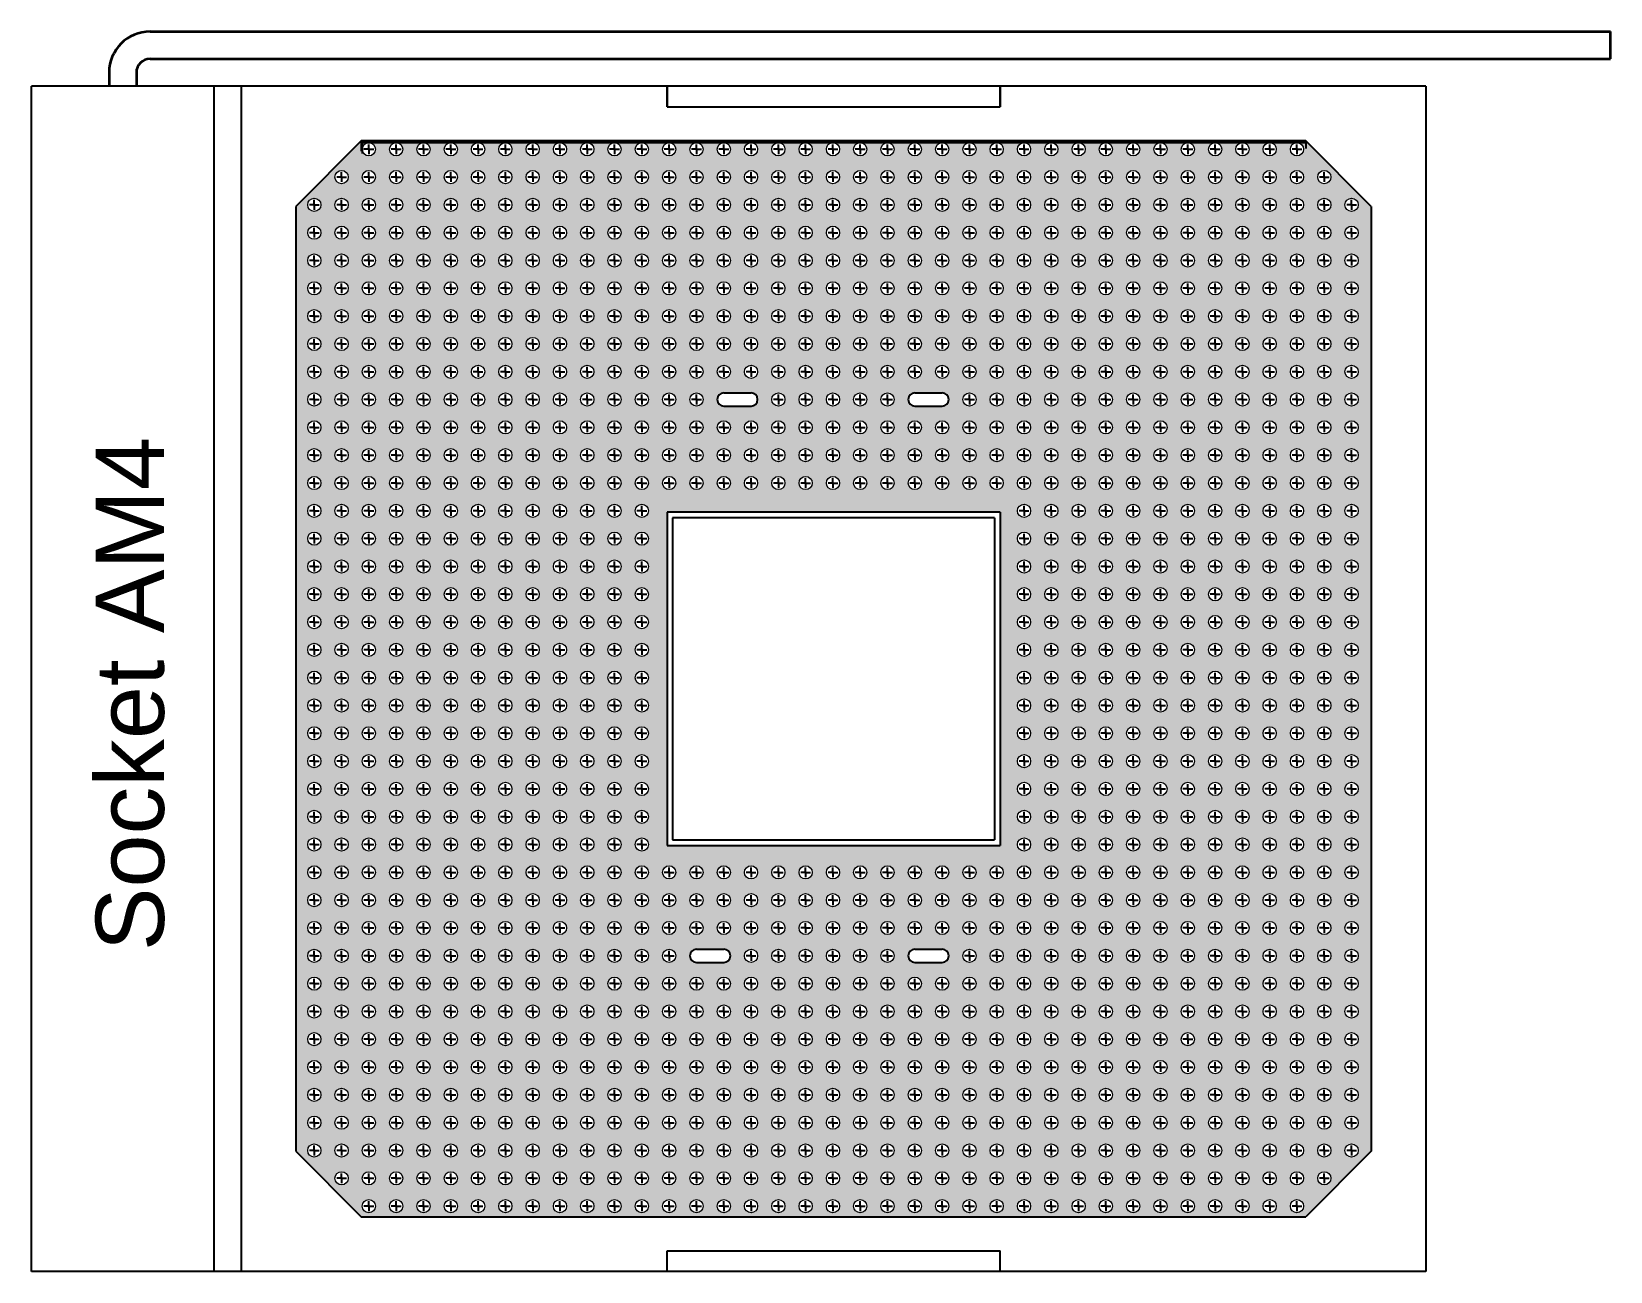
# Model space of a CAD drawing. Header units: millimetres. Extents: x 2 to 2300, y 1 to 1245.
# Drawn here: x 1.7 to 59.5, y 1.1 to 46.5 of the extents above; entities outside this region: 2.
import ezdxf

# ---------------------------------------------------------------- set-up
doc = ezdxf.new("R2010")
doc.units = ezdxf.units.MM
doc.layers.add('Carcasa soclu procesor', color=10, linetype='Continuous')
doc.layers.add('Linii auxiliare', color=40, linetype='Continuous')
doc.layers.add('Maneta', color=80, linetype='Continuous', lineweight=35)
doc.layers.add('Pini', color=50, linetype='Continuous', lineweight=0)
doc.styles.get("Standard").update_dxf_attribs({"font": 'arial.ttf'})

msp = doc.modelspace()

# ---------------------------------------------------------------- texts
at = {"layer": 'Carcasa soclu procesor', "insert": (4.057, 12.816), "char_height": 2.5, "attachment_point": 1, "rotation": 90}
msp.add_mtext_dynamic_manual_height_columns('{\\fArial|b0|i0|c238|p34;Socket AM4}', width=20.58576, gutter_width=12.5, heights=[0], dxfattribs=at)

# ---------------------------------------------------------------- blocks, each defined once
blk = doc.blocks.new('*U4')
at = {"layer": 'Pini', "color": 0, "linetype": 'Continuous', "transparency": 16777216}
for p, q in [((-0.161, 0), (-0.049, 0)), ((-0.024, 0), (0.024, 0)), ((0, 0.049), (0, 0.161)), ((0, -0.024), (0, 0.024)), ((0.049, 0), (0.161, 0)), ((0, -0.161), (0, -0.049))]:
    blk.add_line(p, q, dxfattribs=at)
blk = doc.blocks.new('pin')
at = {"layer": 'Pini', "lineweight": -3}
for q in [(-0.18, 0), (0, 0.18), (0.18, 0), (0, -0.18)]:
    blk.add_line((0, 0), q, dxfattribs=at)
at = {"layer": 'Pini'}
blk.add_circle((0, 0), 0.242, dxfattribs=at)
at = {"layer": 'Pini', "color": 61, "linetype": 'Continuous', "true_color": 0xedee99}
blk.add_blockref('*U4', (0, 0), dxfattribs=at)

# ---------------------------------------------------------------- hatches: boundary and pattern name
at = {"layer": 'Carcasa soclu procesor', "lineweight": -3}
h = msp.add_hatch(color=256, dxfattribs=at)
h.dxf.hatch_style = 1
h.paths.add_polyline_path([(50.787, 40.087), (48.387, 42.487), (48.065, 42.421, -0.414214), (48.308, 42.178, -1), (47.823, 42.178, -0.414214), (48.065, 42.421), (47.066, 42.421, -0.413645), (47.308, 42.178, -1), (46.823, 42.178, -0.414214), (47.065, 42.421), (46.066, 42.421, -0.413628), (46.308, 42.178, -1), (45.823, 42.178, -0.414214), (46.065, 42.421), (45.066, 42.421, -0.413609), (45.308, 42.178, -1), (44.823, 42.178, -0.414214), (45.065, 42.421), (44.066, 42.421, -0.41359), (44.308, 42.178, -1), (43.823, 42.178, -0.414214), (44.065, 42.421), (43.066, 42.421, -0.41357), (43.308, 42.178, -1), (42.823, 42.178, -0.414214), (43.065, 42.421), (42.066, 42.421, -0.413548), (42.308, 42.178, -1), (41.823, 42.178, -0.414214), (42.065, 42.421), (41.066, 42.421, -0.413524), (41.308, 42.178, -1), (40.823, 42.178, -0.414214), (41.065, 42.421), (40.066, 42.421, -0.413499), (40.308, 42.178, -1), (39.823, 42.178, -0.414214), (40.065, 42.421), (39.066, 42.421, -0.413472), (39.308, 42.178, -1), (38.823, 42.178, -0.414214), (39.065, 42.421), (38.066, 42.421, -0.413442), (38.308, 42.178, -1), (37.823, 42.178, -0.414214), (38.065, 42.421), (37.066, 42.421, -0.41341), (37.308, 42.178, -1), (36.823, 42.178, -0.414214), (37.065, 42.421), (36.066, 42.421, -0.413376), (36.308, 42.178, -1), (35.823, 42.178, -0.414214), (36.065, 42.421), (35.066, 42.421, -0.413338), (35.308, 42.178, -1), (34.823, 42.178, -0.414214), (35.065, 42.421), (34.066, 42.421, -0.413297), (34.308, 42.178, -1), (33.823, 42.178, -0.414214), (34.065, 42.421), (33.066, 42.421, -0.413252), (33.308, 42.178, -1), (32.823, 42.178, -0.414214), (33.065, 42.421), (32.066, 42.421, -0.413202), (32.308, 42.178, -1), (31.823, 42.178, -0.414214), (32.065, 42.421), (31.066, 42.421, -0.413147), (31.308, 42.178, -1), (30.823, 42.178, -0.414214), (31.065, 42.421), (30.066, 42.421, -0.413085), (30.308, 42.178, -1), (29.823, 42.178, -0.414214), (30.065, 42.421), (29.066, 42.421, -0.413016), (29.308, 42.178, -1), (28.823, 42.178, -0.414214), (29.065, 42.421), (28.066, 42.421, -0.412938), (28.308, 42.178, -1), (27.823, 42.178, -0.414214), (28.065, 42.421), (27.066, 42.421, -0.412848), (27.308, 42.178, -1), (26.823, 42.178, -0.414214), (27.065, 42.421), (26.066, 42.421, -0.412745), (26.308, 42.178, -1), (25.823, 42.178, -0.414214), (26.065, 42.421), (25.066, 42.421, -0.412626), (25.308, 42.178, -1), (24.823, 42.178, -0.414214), (25.065, 42.421), (24.067, 42.421, -0.412485), (24.308, 42.178, -1), (23.823, 42.178, -0.414214), (24.065, 42.421), (23.067, 42.421, -0.412317), (23.308, 42.178, -1), (22.823, 42.178, -0.414214), (23.065, 42.421), (22.067, 42.421, -0.412113), (22.308, 42.178, -1), (21.823, 42.178, -0.414214), (22.065, 42.421), (21.067, 42.421, -0.41186), (21.308, 42.178, -1), (20.823, 42.178, -0.414214), (21.065, 42.421), (20.067, 42.421, -0.411536), (20.308, 42.178, -1), (19.823, 42.178, -0.414214), (20.065, 42.421), (19.068, 42.421, -0.41111), (19.308, 42.178, -1), (18.823, 42.178, -0.414214), (19.065, 42.421), (18.068, 42.421, -0.410523), (18.308, 42.178, -1), (17.823, 42.178, -0.414214), (18.065, 42.421), (17.069, 42.421, -0.409662), (17.308, 42.178, -1), (16.823, 42.178, -0.414214), (17.065, 42.421), (16.07, 42.421, -0.408277), (16.308, 42.178, -1), (15.823, 42.178, -0.414214), (16.065, 42.421), (15.072, 42.421, -0.405679), (15.308, 42.178, -1), (14.823, 42.178, -0.414214), (15.065, 42.421), (14.078, 42.42, -0.399044), (14.308, 42.178, -1), (13.823, 42.178, -0.414214), (14.065, 42.421), (13.787, 42.487), (11.387, 40.087), (11.387, 5.487), (13.787, 3.087), (48.387, 3.087), (50.787, 5.487)])
h.paths.add_polyline_path([(13.308, 38.105, -1), (12.823, 38.105, -1)], flags=16)
h.paths.add_polyline_path([(14.308, 38.105, -1), (13.823, 38.105, -1)], flags=16)
h.paths.add_polyline_path([(12.823, 39.123, -1), (13.308, 39.123, -1)], flags=16)
h.paths.add_polyline_path([(13.823, 39.123, -1), (14.308, 39.123, -1)], flags=16)
h.paths.add_polyline_path([(13.308, 37.086, -1), (12.823, 37.086, -1)], flags=16)
h.paths.add_polyline_path([(14.308, 37.086, -1), (13.823, 37.086, -1)], flags=16)
h.paths.add_polyline_path([(12.308, 38.105, -1), (11.823, 38.105, -1)], flags=16)
h.paths.add_polyline_path([(15.308, 38.105, -1), (14.823, 38.105, -1)], flags=16)
h.paths.add_polyline_path([(11.823, 39.123, -1), (12.308, 39.123, -1)], flags=16)
h.paths.add_polyline_path([(14.823, 39.123, -1), (15.308, 39.123, -1)], flags=16)
h.paths.add_polyline_path([(12.823, 40.141, -1), (13.308, 40.141, -1)], flags=16)
h.paths.add_polyline_path([(13.823, 40.141, -1), (14.308, 40.141, -1)], flags=16)
h.paths.add_polyline_path([(12.308, 37.086, -1), (11.823, 37.086, -1)], flags=16)
h.paths.add_polyline_path([(15.308, 37.086, -1), (14.823, 37.086, -1)], flags=16)
h.paths.add_polyline_path([(11.823, 40.141, -1), (12.308, 40.141, -1)], flags=16)
h.paths.add_polyline_path([(14.823, 40.141, -1), (15.308, 40.141, -1)], flags=16)
h.paths.add_polyline_path([(13.308, 36.068, -1), (12.823, 36.068, -1)], flags=16)
h.paths.add_polyline_path([(14.308, 36.068, -1), (13.823, 36.068, -1)], flags=16)
h.paths.add_polyline_path([(16.308, 38.105, -1), (15.823, 38.105, -1)], flags=16)
h.paths.add_polyline_path([(15.823, 39.123, -1), (16.308, 39.123, -1)], flags=16)
h.paths.add_polyline_path([(12.308, 36.068, -1), (11.823, 36.068, -1)], flags=16)
h.paths.add_polyline_path([(15.308, 36.068, -1), (14.823, 36.068, -1)], flags=16)
h.paths.add_polyline_path([(16.308, 37.086, -1), (15.823, 37.086, -1)], flags=16)
h.paths.add_polyline_path([(12.823, 41.16, -1), (13.308, 41.16, -1)], flags=16)
h.paths.add_polyline_path([(13.823, 41.16, -1), (14.308, 41.16, -1)], flags=16)
h.paths.add_polyline_path([(15.823, 40.141, -1), (16.308, 40.141, -1)], flags=16)
h.paths.add_polyline_path([(14.823, 41.16, -1), (15.308, 41.16, -1)], flags=16)
h.paths.add_polyline_path([(13.308, 35.049, -1), (12.823, 35.049, -1)], flags=16)
h.paths.add_polyline_path([(14.308, 35.049, -1), (13.823, 35.049, -1)], flags=16)
h.paths.add_polyline_path([(16.308, 36.068, -1), (15.823, 36.068, -1)], flags=16)
h.paths.add_polyline_path([(17.308, 38.105, -1), (16.823, 38.105, -1)], flags=16)
h.paths.add_polyline_path([(16.823, 39.123, -1), (17.308, 39.123, -1)], flags=16)
h.paths.add_polyline_path([(12.308, 35.049, -1), (11.823, 35.049, -1)], flags=16)
h.paths.add_polyline_path([(15.308, 35.049, -1), (14.823, 35.049, -1)], flags=16)
h.paths.add_polyline_path([(17.308, 37.086, -1), (16.823, 37.086, -1)], flags=16)
h.paths.add_polyline_path([(15.823, 41.16, -1), (16.308, 41.16, -1)], flags=16)
h.paths.add_polyline_path([(16.823, 40.141, -1), (17.308, 40.141, -1)], flags=16)
h.paths.add_polyline_path([(16.308, 35.049, -1), (15.823, 35.049, -1)], flags=16)
h.paths.add_polyline_path([(17.308, 36.068, -1), (16.823, 36.068, -1)], flags=16)
h.paths.add_polyline_path([(13.308, 34.031, -1), (12.823, 34.031, -1)], flags=16)
h.paths.add_polyline_path([(14.308, 34.031, -1), (13.823, 34.031, -1)], flags=16)
h.paths.add_polyline_path([(16.823, 41.16, -1), (17.308, 41.16, -1)], flags=16)
h.paths.add_polyline_path([(18.308, 38.105, -1), (17.823, 38.105, -1)], flags=16)
h.paths.add_polyline_path([(17.823, 39.123, -1), (18.308, 39.123, -1)], flags=16)
h.paths.add_polyline_path([(12.308, 34.031, -1), (11.823, 34.031, -1)], flags=16)
h.paths.add_polyline_path([(15.308, 34.031, -1), (14.823, 34.031, -1)], flags=16)
h.paths.add_polyline_path([(18.308, 37.086, -1), (17.823, 37.086, -1)], flags=16)
h.paths.add_polyline_path([(17.308, 35.049, -1), (16.823, 35.049, -1)], flags=16)
h.paths.add_polyline_path([(17.823, 40.141, -1), (18.308, 40.141, -1)], flags=16)
h.paths.add_polyline_path([(16.308, 34.031, -1), (15.823, 34.031, -1)], flags=16)
h.paths.add_polyline_path([(18.308, 36.068, -1), (17.823, 36.068, -1)], flags=16)
h.paths.add_polyline_path([(17.823, 41.16, -1), (18.308, 41.16, -1)], flags=16)
h.paths.add_polyline_path([(13.308, 33.013, -1), (12.823, 33.013, -1)], flags=16)
h.paths.add_polyline_path([(14.308, 33.013, -1), (13.823, 33.013, -1)], flags=16)
h.paths.add_polyline_path([(19.308, 38.105, -1), (18.823, 38.105, -1)], flags=16)
h.paths.add_polyline_path([(12.308, 33.013, -1), (11.823, 33.013, -1)], flags=16)
h.paths.add_polyline_path([(19.308, 39.123, -1), (18.823, 39.123, -1)], flags=16)
h.paths.add_polyline_path([(15.308, 33.013, -1), (14.823, 33.013, -1)], flags=16)
h.paths.add_polyline_path([(17.308, 34.031, -1), (16.823, 34.031, -1)], flags=16)
h.paths.add_polyline_path([(18.308, 35.049, -1), (17.823, 35.049, -1)], flags=16)
h.paths.add_polyline_path([(19.308, 37.086, -1), (18.823, 37.086, -1)], flags=16)
h.paths.add_polyline_path([(18.823, 40.141, -1), (19.308, 40.141, -1)], flags=16)
h.paths.add_polyline_path([(16.308, 33.013, -1), (15.823, 33.013, -1)], flags=16)
h.paths.add_polyline_path([(19.308, 36.068, -1), (18.823, 36.068, -1)], flags=16)
h.paths.add_polyline_path([(18.823, 41.16, -1), (19.308, 41.16, -1)], flags=16)
h.paths.add_polyline_path([(18.308, 34.031, -1), (17.823, 34.031, -1)], flags=16)
h.paths.add_polyline_path([(13.308, 31.994, -1), (12.823, 31.994, -1)], flags=16)
h.paths.add_polyline_path([(14.308, 31.994, -1), (13.823, 31.994, -1)], flags=16)
h.paths.add_polyline_path([(17.308, 33.013, -1), (16.823, 33.013, -1)], flags=16)
h.paths.add_polyline_path([(19.308, 35.049, -1), (18.823, 35.049, -1)], flags=16)
h.paths.add_polyline_path([(20.308, 38.105, -1), (19.823, 38.105, -1)], flags=16)
h.paths.add_polyline_path([(12.308, 31.994, -1), (11.823, 31.994, -1)], flags=16)
h.paths.add_polyline_path([(15.308, 31.994, -1), (14.823, 31.994, -1)], flags=16)
h.paths.add_polyline_path([(20.308, 39.123, -1), (19.823, 39.123, -1)], flags=16)
h.paths.add_polyline_path([(20.308, 37.086, -1), (19.823, 37.086, -1)], flags=16)
h.paths.add_polyline_path([(19.823, 40.141, -1), (20.308, 40.141, -1)], flags=16)
h.paths.add_polyline_path([(16.308, 31.994, -1), (15.823, 31.994, -1)], flags=16)
h.paths.add_polyline_path([(20.308, 36.068, -1), (19.823, 36.068, -1)], flags=16)
h.paths.add_polyline_path([(18.308, 33.013, -1), (17.823, 33.013, -1)], flags=16)
h.paths.add_polyline_path([(19.308, 34.031, -1), (18.823, 34.031, -1)], flags=16)
h.paths.add_polyline_path([(19.823, 41.16, -1), (20.308, 41.16, -1)], flags=16)
h.paths.add_polyline_path([(17.308, 31.994, -1), (16.823, 31.994, -1)], flags=16)
h.paths.add_polyline_path([(20.308, 35.049, -1), (19.823, 35.049, -1)], flags=16)
h.paths.add_polyline_path([(13.308, 30.976, -1), (12.823, 30.976, -1)], flags=16)
h.paths.add_polyline_path([(14.308, 30.976, -1), (13.823, 30.976, -1)], flags=16)
h.paths.add_polyline_path([(21.308, 38.105, -1), (20.823, 38.105, -1)], flags=16)
h.paths.add_polyline_path([(12.308, 30.976, -1), (11.823, 30.976, -1)], flags=16)
h.paths.add_polyline_path([(15.308, 30.976, -1), (14.823, 30.976, -1)], flags=16)
h.paths.add_polyline_path([(21.308, 39.123, -1), (20.823, 39.123, -1)], flags=16)
h.paths.add_polyline_path([(21.308, 37.086, -1), (20.823, 37.086, -1)], flags=16)
h.paths.add_polyline_path([(19.308, 33.013, -1), (18.823, 33.013, -1)], flags=16)
h.paths.add_polyline_path([(20.823, 40.141, -1), (21.308, 40.141, -1)], flags=16)
h.paths.add_polyline_path([(16.308, 30.976, -1), (15.823, 30.976, -1)], flags=16)
h.paths.add_polyline_path([(18.308, 31.994, -1), (17.823, 31.994, -1)], flags=16)
h.paths.add_polyline_path([(20.308, 34.031, -1), (19.823, 34.031, -1)], flags=16)
h.paths.add_polyline_path([(21.308, 36.068, -1), (20.823, 36.068, -1)], flags=16)
h.paths.add_polyline_path([(20.823, 41.16, -1), (21.308, 41.16, -1)], flags=16)
h.paths.add_polyline_path([(17.308, 30.976, -1), (16.823, 30.976, -1)], flags=16)
h.paths.add_polyline_path([(21.308, 35.049, -1), (20.823, 35.049, -1)], flags=16)
h.paths.add_polyline_path([(19.308, 31.994, -1), (18.823, 31.994, -1)], flags=16)
h.paths.add_polyline_path([(13.308, 29.957, -1), (12.823, 29.957, -1)], flags=16)
h.paths.add_polyline_path([(14.308, 29.957, -1), (13.823, 29.957, -1)], flags=16)
h.paths.add_polyline_path([(20.308, 33.013, -1), (19.823, 33.013, -1)], flags=16)
h.paths.add_polyline_path([(22.308, 38.105, -1), (21.823, 38.105, -1)], flags=16)
h.paths.add_polyline_path([(22.308, 39.123, -1), (21.823, 39.123, -1)], flags=16)
h.paths.add_polyline_path([(12.308, 29.957, -1), (11.823, 29.957, -1)], flags=16)
h.paths.add_polyline_path([(15.308, 29.957, -1), (14.823, 29.957, -1)], flags=16)
h.paths.add_polyline_path([(22.308, 37.086, -1), (21.823, 37.086, -1)], flags=16)
h.paths.add_polyline_path([(18.308, 30.976, -1), (17.823, 30.976, -1)], flags=16)
h.paths.add_polyline_path([(21.308, 34.031, -1), (20.823, 34.031, -1)], flags=16)
h.paths.add_polyline_path([(21.823, 40.141, -1), (22.308, 40.141, -1)], flags=16)
h.paths.add_polyline_path([(16.308, 29.957, -1), (15.823, 29.957, -1)], flags=16)
h.paths.add_polyline_path([(22.308, 36.068, -1), (21.823, 36.068, -1)], flags=16)
h.paths.add_polyline_path([(21.823, 41.16, -1), (22.308, 41.16, -1)], flags=16)
h.paths.add_polyline_path([(20.308, 31.994, -1), (19.823, 31.994, -1)], flags=16)
h.paths.add_polyline_path([(17.308, 29.957, -1), (16.823, 29.957, -1)], flags=16)
h.paths.add_polyline_path([(22.308, 35.049, -1), (21.823, 35.049, -1)], flags=16)
h.paths.add_polyline_path([(19.308, 30.976, -1), (18.823, 30.976, -1)], flags=16)
h.paths.add_polyline_path([(21.308, 33.013, -1), (20.823, 33.013, -1)], flags=16)
h.paths.add_polyline_path([(13.308, 28.939, -1), (12.823, 28.939, -1)], flags=16)
h.paths.add_polyline_path([(14.308, 28.939, -1), (13.823, 28.939, -1)], flags=16)
h.paths.add_polyline_path([(23.308, 38.105, -1), (22.823, 38.105, -1)], flags=16)
h.paths.add_polyline_path([(23.308, 39.123, -1), (22.823, 39.123, -1)], flags=16)
h.paths.add_polyline_path([(18.308, 29.957, -1), (17.823, 29.957, -1)], flags=16)
h.paths.add_polyline_path([(12.308, 28.939, -1), (11.823, 28.939, -1)], flags=16)
h.paths.add_polyline_path([(15.308, 28.939, -1), (14.823, 28.939, -1)], flags=16)
h.paths.add_polyline_path([(22.308, 34.031, -1), (21.823, 34.031, -1)], flags=16)
h.paths.add_polyline_path([(23.308, 37.086, -1), (22.823, 37.086, -1)], flags=16)
h.paths.add_polyline_path([(22.823, 40.141, -1), (23.308, 40.141, -1)], flags=16)
h.paths.add_polyline_path([(16.308, 28.939, -1), (15.823, 28.939, -1)], flags=16)
h.paths.add_polyline_path([(23.308, 36.068, -1), (22.823, 36.068, -1)], flags=16)
h.paths.add_polyline_path([(21.308, 31.994, -1), (20.823, 31.994, -1)], flags=16)
h.paths.add_polyline_path([(20.308, 30.976, -1), (19.823, 30.976, -1)], flags=16)
h.paths.add_polyline_path([(22.823, 41.16, -1), (23.308, 41.16, -1)], flags=16)
h.paths.add_polyline_path([(22.308, 33.013, -1), (21.823, 33.013, -1)], flags=16)
h.paths.add_polyline_path([(19.308, 29.957, -1), (18.823, 29.957, -1)], flags=16)
h.paths.add_polyline_path([(17.308, 28.939, -1), (16.823, 28.939, -1)], flags=16)
h.paths.add_polyline_path([(23.308, 35.049, -1), (22.823, 35.049, -1)], flags=16)
h.paths.add_polyline_path([(23.308, 34.031, -1), (22.823, 34.031, -1)], flags=16)
h.paths.add_polyline_path([(18.308, 28.939, -1), (17.823, 28.939, -1)], flags=16)
h.paths.add_polyline_path([(13.308, 27.92, -1), (12.823, 27.92, -1)], flags=16)
h.paths.add_polyline_path([(14.308, 27.92, -1), (13.823, 27.92, -1)], flags=16)
h.paths.add_polyline_path([(24.308, 38.105, -1), (23.823, 38.105, -1)], flags=16)
h.paths.add_polyline_path([(24.308, 39.123, -1), (23.823, 39.123, -1)], flags=16)
h.paths.add_polyline_path([(21.308, 30.976, -1), (20.823, 30.976, -1)], flags=16)
h.paths.add_polyline_path([(12.308, 27.92, -1), (11.823, 27.92, -1)], flags=16)
h.paths.add_polyline_path([(15.308, 27.92, -1), (14.823, 27.92, -1)], flags=16)
h.paths.add_polyline_path([(24.308, 37.086, -1), (23.823, 37.086, -1)], flags=16)
h.paths.add_polyline_path([(22.308, 31.994, -1), (21.823, 31.994, -1)], flags=16)
h.paths.add_polyline_path([(20.308, 29.957, -1), (19.823, 29.957, -1)], flags=16)
h.paths.add_polyline_path([(23.823, 40.141, -1), (24.308, 40.141, -1)], flags=16)
h.paths.add_polyline_path([(16.308, 27.92, -1), (15.823, 27.92, -1)], flags=16)
h.paths.add_polyline_path([(24.308, 36.068, -1), (23.823, 36.068, -1)], flags=16)
h.paths.add_polyline_path([(23.823, 41.16, -1), (24.308, 41.16, -1)], flags=16)
h.paths.add_polyline_path([(23.308, 33.013, -1), (22.823, 33.013, -1)], flags=16)
h.paths.add_polyline_path([(19.308, 28.939, -1), (18.823, 28.939, -1)], flags=16)
h.paths.add_polyline_path([(24.308, 35.049, -1), (23.823, 35.049, -1)], flags=16)
h.paths.add_polyline_path([(17.308, 27.92, -1), (16.823, 27.92, -1)], flags=16)
h.paths.add_polyline_path([(22.308, 30.976, -1), (21.823, 30.976, -1)], flags=16)
h.paths.add_polyline_path([(21.308, 29.957, -1), (20.823, 29.957, -1)], flags=16)
h.paths.add_polyline_path([(24.308, 34.031, -1), (23.823, 34.031, -1)], flags=16)
h.paths.add_polyline_path([(18.308, 27.92, -1), (17.823, 27.92, -1)], flags=16)
h.paths.add_polyline_path([(23.308, 31.994, -1), (22.823, 31.994, -1)], flags=16)
h.paths.add_polyline_path([(20.308, 28.939, -1), (19.823, 28.939, -1)], flags=16)
h.paths.add_polyline_path([(13.308, 26.902, -1), (12.823, 26.902, -1)], flags=16)
h.paths.add_polyline_path([(14.308, 26.902, -1), (13.823, 26.902, -1)], flags=16)
h.paths.add_polyline_path([(25.308, 38.105, -1), (24.823, 38.105, -1)], flags=16)
h.paths.add_polyline_path([(25.308, 39.123, -1), (24.823, 39.123, -1)], flags=16)
h.paths.add_polyline_path([(12.308, 26.902, -1), (11.823, 26.902, -1)], flags=16)
h.paths.add_polyline_path([(15.308, 26.902, -1), (14.823, 26.902, -1)], flags=16)
h.paths.add_polyline_path([(25.308, 37.086, -1), (24.823, 37.086, -1)], flags=16)
h.paths.add_polyline_path([(24.823, 40.141, -1), (25.308, 40.141, -1)], flags=16)
h.paths.add_polyline_path([(25.308, 36.068, -1), (24.823, 36.068, -1)], flags=16)
h.paths.add_polyline_path([(16.308, 26.902, -1), (15.823, 26.902, -1)], flags=16)
h.paths.add_polyline_path([(24.308, 33.013, -1), (23.823, 33.013, -1)], flags=16)
h.paths.add_polyline_path([(19.308, 27.92, -1), (18.823, 27.92, -1)], flags=16)
h.paths.add_polyline_path([(24.823, 41.16, -1), (25.308, 41.16, -1)], flags=16)
h.paths.add_polyline_path([(22.308, 29.957, -1), (21.823, 29.957, -1)], flags=16)
h.paths.add_polyline_path([(25.308, 35.049, -1), (24.823, 35.049, -1)], flags=16)
h.paths.add_polyline_path([(17.308, 26.902, -1), (16.823, 26.902, -1)], flags=16)
h.paths.add_polyline_path([(23.308, 30.976, -1), (22.823, 30.976, -1)], flags=16)
h.paths.add_polyline_path([(21.308, 28.939, -1), (20.823, 28.939, -1)], flags=16)
h.paths.add_polyline_path([(24.308, 31.994, -1), (23.823, 31.994, -1)], flags=16)
h.paths.add_polyline_path([(25.308, 34.031, -1), (24.823, 34.031, -1)], flags=16)
h.paths.add_polyline_path([(20.308, 27.92, -1), (19.823, 27.92, -1)], flags=16)
h.paths.add_polyline_path([(18.308, 26.902, -1), (17.823, 26.902, -1)], flags=16)
h.paths.add_polyline_path([(13.308, 25.884, -1), (12.823, 25.884, -1)], flags=16)
h.paths.add_polyline_path([(14.308, 25.884, -1), (13.823, 25.884, -1)], flags=16)
h.paths.add_polyline_path([(26.308, 38.105, -1), (25.823, 38.105, -1)], flags=16)
h.paths.add_polyline_path([(26.308, 39.123, -1), (25.823, 39.123, -1)], flags=16)
h.paths.add_polyline_path([(12.308, 25.884, -1), (11.823, 25.884, -1)], flags=16)
h.paths.add_polyline_path([(26.308, 37.086, -1), (25.823, 37.086, -1)], flags=16)
h.paths.add_polyline_path([(15.308, 25.884, -1), (14.823, 25.884, -1)], flags=16)
h.paths.add_polyline_path([(26.308, 40.141, -1), (25.823, 40.141, -1)], flags=16)
h.paths.add_polyline_path([(25.308, 33.013, -1), (24.823, 33.013, -1)], flags=16)
h.paths.add_polyline_path([(23.308, 29.957, -1), (22.823, 29.957, -1)], flags=16)
h.paths.add_polyline_path([(22.308, 28.939, -1), (21.823, 28.939, -1)], flags=16)
h.paths.add_polyline_path([(26.308, 36.068, -1), (25.823, 36.068, -1)], flags=16)
h.paths.add_polyline_path([(19.308, 26.902, -1), (18.823, 26.902, -1)], flags=16)
h.paths.add_polyline_path([(16.308, 25.884, -1), (15.823, 25.884, -1)], flags=16)
h.paths.add_polyline_path([(25.823, 41.16, -1), (26.308, 41.16, -1)], flags=16)
h.paths.add_polyline_path([(24.308, 30.976, -1), (23.823, 30.976, -1)], flags=16)
h.paths.add_polyline_path([(21.308, 27.92, -1), (20.823, 27.92, -1)], flags=16)
h.paths.add_polyline_path([(26.308, 35.049, -1), (25.823, 35.049, -1)], flags=16)
h.paths.add_polyline_path([(17.308, 25.884, -1), (16.823, 25.884, -1)], flags=16)
h.paths.add_polyline_path([(25.308, 31.994, -1), (24.823, 31.994, -1)], flags=16)
h.paths.add_polyline_path([(20.308, 26.902, -1), (19.823, 26.902, -1)], flags=16)
h.paths.add_polyline_path([(26.308, 34.031, -1), (25.823, 34.031, -1)], flags=16)
h.paths.add_polyline_path([(18.308, 25.884, -1), (17.823, 25.884, -1)], flags=16)
h.paths.add_polyline_path([(23.308, 28.939, -1), (22.823, 28.939, -1)], flags=16)
h.paths.add_polyline_path([(24.308, 29.957, -1), (23.823, 29.957, -1)], flags=16)
h.paths.add_polyline_path([(22.308, 27.92, -1), (21.823, 27.92, -1)], flags=16)
h.paths.add_polyline_path([(27.308, 38.105, -1), (26.823, 38.105, -1)], flags=16)
h.paths.add_polyline_path([(13.308, 24.865, -1), (12.823, 24.865, -1)], flags=16)
h.paths.add_polyline_path([(14.308, 24.865, -1), (13.823, 24.865, -1)], flags=16)
h.paths.add_polyline_path([(27.308, 39.123, -1), (26.823, 39.123, -1)], flags=16)
h.paths.add_polyline_path([(27.308, 37.086, -1), (26.823, 37.086, -1)], flags=16)
h.paths.add_polyline_path([(12.308, 24.865, -1), (11.823, 24.865, -1)], flags=16)
h.paths.add_polyline_path([(15.308, 24.865, -1), (14.823, 24.865, -1)], flags=16)
h.paths.add_polyline_path([(26.308, 33.013, -1), (25.823, 33.013, -1)], flags=16)
h.paths.add_polyline_path([(27.308, 40.141, -1), (26.823, 40.141, -1)], flags=16)
h.paths.add_polyline_path([(19.308, 25.884, -1), (18.823, 25.884, -1)], flags=16)
h.paths.add_polyline_path([(25.308, 30.976, -1), (24.823, 30.976, -1)], flags=16)
h.paths.add_polyline_path([(27.308, 36.068, -1), (26.823, 36.068, -1)], flags=16)
h.paths.add_polyline_path([(21.308, 26.902, -1), (20.823, 26.902, -1)], flags=16)
h.paths.add_polyline_path([(16.308, 24.865, -1), (15.823, 24.865, -1)], flags=16)
h.paths.add_polyline_path([(26.823, 41.16, -1), (27.308, 41.16, -1)], flags=16)
h.paths.add_polyline_path([(27.308, 35.049, -1), (26.823, 35.049, -1)], flags=16)
h.paths.add_polyline_path([(17.308, 24.865, -1), (16.823, 24.865, -1)], flags=16)
h.paths.add_polyline_path([(26.308, 31.994, -1), (25.823, 31.994, -1)], flags=16)
h.paths.add_polyline_path([(20.308, 25.884, -1), (19.823, 25.884, -1)], flags=16)
h.paths.add_polyline_path([(24.308, 28.939, -1), (23.823, 28.939, -1)], flags=16)
h.paths.add_polyline_path([(23.308, 27.92, -1), (22.823, 27.92, -1)], flags=16)
h.paths.add_polyline_path([(27.308, 34.031, -1), (26.823, 34.031, -1)], flags=16)
h.paths.add_polyline_path([(18.308, 24.865, -1), (17.823, 24.865, -1)], flags=16)
h.paths.add_polyline_path([(25.308, 29.957, -1), (24.823, 29.957, -1)], flags=16)
h.paths.add_polyline_path([(22.308, 26.902, -1), (21.823, 26.902, -1)], flags=16)
h.paths.add_polyline_path([(28.308, 38.105, -1), (27.823, 38.105, -1)], flags=16)
h.paths.add_polyline_path([(28.308, 39.123, -1), (27.823, 39.123, -1)], flags=16)
h.paths.add_polyline_path([(13.308, 23.847, -1), (12.823, 23.847, -1)], flags=16)
h.paths.add_polyline_path([(26.308, 30.976, -1), (25.823, 30.976, -1)], flags=16)
h.paths.add_polyline_path([(14.308, 23.847, -1), (13.823, 23.847, -1)], flags=16)
h.paths.add_polyline_path([(27.065, 33.255), (28.065, 33.255, -1), (28.065, 32.77), (27.065, 32.77, -1)], flags=16)
h.paths.add_polyline_path([(28.308, 37.086, -1), (27.823, 37.086, -1)], flags=16)
h.paths.add_polyline_path([(21.308, 25.884, -1), (20.823, 25.884, -1)], flags=16)
h.paths.add_polyline_path([(19.308, 24.865, -1), (18.823, 24.865, -1)], flags=16)
h.paths.add_polyline_path([(12.308, 23.847, -1), (11.823, 23.847, -1)], flags=16)
h.paths.add_polyline_path([(15.308, 23.847, -1), (14.823, 23.847, -1)], flags=16)
h.paths.add_polyline_path([(28.308, 40.141, -1), (27.823, 40.141, -1)], flags=16)
h.paths.add_polyline_path([(28.308, 36.068, -1), (27.823, 36.068, -1)], flags=16)
h.paths.add_polyline_path([(16.308, 23.847, -1), (15.823, 23.847, -1)], flags=16)
h.paths.add_polyline_path([(27.823, 41.16, -1), (28.308, 41.16, -1)], flags=16)
h.paths.add_polyline_path([(24.308, 27.92, -1), (23.823, 27.92, -1)], flags=16)
h.paths.add_polyline_path([(28.308, 35.049, -1), (27.823, 35.049, -1)], flags=16)
h.paths.add_polyline_path([(23.308, 26.902, -1), (22.823, 26.902, -1)], flags=16)
h.paths.add_polyline_path([(27.308, 31.994, -1), (26.823, 31.994, -1)], flags=16)
h.paths.add_polyline_path([(17.308, 23.847, -1), (16.823, 23.847, -1)], flags=16)
h.paths.add_polyline_path([(20.308, 24.865, -1), (19.823, 24.865, -1)], flags=16)
h.paths.add_polyline_path([(26.308, 29.957, -1), (25.823, 29.957, -1)], flags=16)
h.paths.add_polyline_path([(24.987, 28.887), (37.187, 28.887), (37.187, 16.687), (24.987, 16.687)], flags=16)
h.paths.add_polyline_path([(22.308, 25.884, -1), (21.823, 25.884, -1)], flags=16)
h.paths.add_polyline_path([(28.308, 34.031, -1), (27.823, 34.031, -1)], flags=16)
h.paths.add_polyline_path([(18.308, 23.847, -1), (17.823, 23.847, -1)], flags=16)
h.paths.add_polyline_path([(25.187, 28.687), (36.987, 28.687), (36.987, 16.887), (25.187, 16.887)], flags=0)
h.paths.add_polyline_path([(27.308, 30.976, -1), (26.823, 30.976, -1)], flags=16)
h.paths.add_polyline_path([(21.308, 24.865, -1), (20.823, 24.865, -1)], flags=16)
h.paths.add_polyline_path([(29.308, 38.105, -1), (28.823, 38.105, -1)], flags=16)
h.paths.add_polyline_path([(29.308, 39.123, -1), (28.823, 39.123, -1)], flags=16)
h.paths.add_polyline_path([(19.308, 23.847, -1), (18.823, 23.847, -1)], flags=16)
h.paths.add_polyline_path([(13.308, 22.828, -1), (12.823, 22.828, -1)], flags=16)
h.paths.add_polyline_path([(14.308, 22.828, -1), (13.823, 22.828, -1)], flags=16)
h.paths.add_polyline_path([(24.308, 26.902, -1), (23.823, 26.902, -1)], flags=16)
h.paths.add_polyline_path([(29.308, 37.086, -1), (28.823, 37.086, -1)], flags=16)
h.paths.add_polyline_path([(29.308, 40.141, -1), (28.823, 40.141, -1)], flags=16)
h.paths.add_polyline_path([(12.308, 22.828, -1), (11.823, 22.828, -1)], flags=16)
h.paths.add_polyline_path([(15.308, 22.828, -1), (14.823, 22.828, -1)], flags=16)
h.paths.add_polyline_path([(29.308, 36.068, -1), (28.823, 36.068, -1)], flags=16)
h.paths.add_polyline_path([(23.308, 25.884, -1), (22.823, 25.884, -1)], flags=16)
h.paths.add_polyline_path([(16.308, 22.828, -1), (15.823, 22.828, -1)], flags=16)
h.paths.add_polyline_path([(28.823, 41.16, -1), (29.308, 41.16, -1)], flags=16)
h.paths.add_polyline_path([(28.308, 31.994, -1), (27.823, 31.994, -1)], flags=16)
h.paths.add_polyline_path([(29.308, 35.049, -1), (28.823, 35.049, -1)], flags=16)
h.paths.add_polyline_path([(27.308, 29.957, -1), (26.823, 29.957, -1)], flags=16)
h.paths.add_polyline_path([(20.308, 23.847, -1), (19.823, 23.847, -1)], flags=16)
h.paths.add_polyline_path([(17.308, 22.828, -1), (16.823, 22.828, -1)], flags=16)
h.paths.add_polyline_path([(22.308, 24.865, -1), (21.823, 24.865, -1)], flags=16)
h.paths.add_polyline_path([(29.308, 34.031, -1), (28.823, 34.031, -1)], flags=16)
h.paths.add_polyline_path([(18.308, 22.828, -1), (17.823, 22.828, -1)], flags=16)
h.paths.add_polyline_path([(28.308, 30.976, -1), (27.823, 30.976, -1)], flags=16)
h.paths.add_polyline_path([(24.308, 25.884, -1), (23.823, 25.884, -1)], flags=16)
h.paths.add_polyline_path([(21.308, 23.847, -1), (20.823, 23.847, -1)], flags=16)
h.paths.add_polyline_path([(29.308, 33.013, -1), (28.823, 33.013, -1)], flags=16)
h.paths.add_polyline_path([(19.308, 22.828, -1), (18.823, 22.828, -1)], flags=16)
h.paths.add_polyline_path([(30.308, 38.105, -1), (29.823, 38.105, -1)], flags=16)
h.paths.add_polyline_path([(23.308, 24.865, -1), (22.823, 24.865, -1)], flags=16)
h.paths.add_polyline_path([(30.308, 39.123, -1), (29.823, 39.123, -1)], flags=16)
h.paths.add_polyline_path([(30.308, 37.086, -1), (29.823, 37.086, -1)], flags=16)
h.paths.add_polyline_path([(13.308, 21.81, -1), (12.823, 21.81, -1)], flags=16)
h.paths.add_polyline_path([(14.308, 21.81, -1), (13.823, 21.81, -1)], flags=16)
h.paths.add_polyline_path([(30.308, 40.141, -1), (29.823, 40.141, -1)], flags=16)
h.paths.add_polyline_path([(12.308, 21.81, -1), (11.823, 21.81, -1)], flags=16)
h.paths.add_polyline_path([(15.308, 21.81, -1), (14.823, 21.81, -1)], flags=16)
h.paths.add_polyline_path([(30.308, 36.068, -1), (29.823, 36.068, -1)], flags=16)
h.paths.add_polyline_path([(29.823, 41.16, -1), (30.308, 41.16, -1)], flags=16)
h.paths.add_polyline_path([(16.308, 21.81, -1), (15.823, 21.81, -1)], flags=16)
h.paths.add_polyline_path([(29.308, 31.994, -1), (28.823, 31.994, -1)], flags=16)
h.paths.add_polyline_path([(28.308, 29.957, -1), (27.823, 29.957, -1)], flags=16)
h.paths.add_polyline_path([(22.308, 23.847, -1), (21.823, 23.847, -1)], flags=16)
h.paths.add_polyline_path([(30.308, 35.049, -1), (29.823, 35.049, -1)], flags=16)
h.paths.add_polyline_path([(20.308, 22.828, -1), (19.823, 22.828, -1)], flags=16)
h.paths.add_polyline_path([(17.308, 21.81, -1), (16.823, 21.81, -1)], flags=16)
h.paths.add_polyline_path([(30.308, 34.031, -1), (29.823, 34.031, -1)], flags=16)
h.paths.add_polyline_path([(24.308, 24.865, -1), (23.823, 24.865, -1)], flags=16)
h.paths.add_polyline_path([(18.308, 21.81, -1), (17.823, 21.81, -1)], flags=16)
h.paths.add_polyline_path([(29.308, 30.976, -1), (28.823, 30.976, -1)], flags=16)
h.paths.add_polyline_path([(21.308, 22.828, -1), (20.823, 22.828, -1)], flags=16)
h.paths.add_polyline_path([(30.308, 33.013, -1), (29.823, 33.013, -1)], flags=16)
h.paths.add_polyline_path([(23.308, 23.847, -1), (22.823, 23.847, -1)], flags=16)
h.paths.add_polyline_path([(19.308, 21.81, -1), (18.823, 21.81, -1)], flags=16)
h.paths.add_polyline_path([(31.308, 38.105, -1), (30.823, 38.105, -1)], flags=16)
h.paths.add_polyline_path([(31.308, 39.123, -1), (30.823, 39.123, -1)], flags=16)
h.paths.add_polyline_path([(31.308, 37.086, -1), (30.823, 37.086, -1)], flags=16)
h.paths.add_polyline_path([(13.308, 20.791, -1), (12.823, 20.791, -1)], flags=16)
h.paths.add_polyline_path([(14.308, 20.791, -1), (13.823, 20.791, -1)], flags=16)
h.paths.add_polyline_path([(31.308, 40.141, -1), (30.823, 40.141, -1)], flags=16)
h.paths.add_polyline_path([(12.308, 20.791, -1), (11.823, 20.791, -1)], flags=16)
h.paths.add_polyline_path([(15.308, 20.791, -1), (14.823, 20.791, -1)], flags=16)
h.paths.add_polyline_path([(29.308, 29.957, -1), (28.823, 29.957, -1)], flags=16)
h.paths.add_polyline_path([(31.308, 36.068, -1), (30.823, 36.068, -1)], flags=16)
h.paths.add_polyline_path([(30.308, 31.994, -1), (29.823, 31.994, -1)], flags=16)
h.paths.add_polyline_path([(22.308, 22.828, -1), (21.823, 22.828, -1)], flags=16)
h.paths.add_polyline_path([(30.823, 41.16, -1), (31.308, 41.16, -1)], flags=16)
h.paths.add_polyline_path([(16.308, 20.791, -1), (15.823, 20.791, -1)], flags=16)
h.paths.add_polyline_path([(20.308, 21.81, -1), (19.823, 21.81, -1)], flags=16)
h.paths.add_polyline_path([(31.308, 35.049, -1), (30.823, 35.049, -1)], flags=16)
h.paths.add_polyline_path([(17.308, 20.791, -1), (16.823, 20.791, -1)], flags=16)
h.paths.add_polyline_path([(24.308, 23.847, -1), (23.823, 23.847, -1)], flags=16)
h.paths.add_polyline_path([(31.308, 34.031, -1), (30.823, 34.031, -1)], flags=16)
h.paths.add_polyline_path([(30.308, 30.976, -1), (29.823, 30.976, -1)], flags=16)
h.paths.add_polyline_path([(18.308, 20.791, -1), (17.823, 20.791, -1)], flags=16)
h.paths.add_polyline_path([(21.308, 21.81, -1), (20.823, 21.81, -1)], flags=16)
h.paths.add_polyline_path([(23.308, 22.828, -1), (22.823, 22.828, -1)], flags=16)
h.paths.add_polyline_path([(31.308, 33.013, -1), (30.823, 33.013, -1)], flags=16)
h.paths.add_polyline_path([(19.308, 20.791, -1), (18.823, 20.791, -1)], flags=16)
h.paths.add_polyline_path([(32.308, 38.105, -1), (31.823, 38.105, -1)], flags=16)
h.paths.add_polyline_path([(32.308, 39.123, -1), (31.823, 39.123, -1)], flags=16)
h.paths.add_polyline_path([(30.308, 29.957, -1), (29.823, 29.957, -1)], flags=16)
h.paths.add_polyline_path([(32.308, 37.086, -1), (31.823, 37.086, -1)], flags=16)
h.paths.add_polyline_path([(32.308, 40.141, -1), (31.823, 40.141, -1)], flags=16)
h.paths.add_polyline_path([(13.308, 19.773, -1), (12.823, 19.773, -1)], flags=16)
h.paths.add_polyline_path([(14.308, 19.773, -1), (13.823, 19.773, -1)], flags=16)
h.paths.add_polyline_path([(22.308, 21.81, -1), (21.823, 21.81, -1)], flags=16)
h.paths.add_polyline_path([(31.308, 31.994, -1), (30.823, 31.994, -1)], flags=16)
h.paths.add_polyline_path([(32.308, 36.068, -1), (31.823, 36.068, -1)], flags=16)
h.paths.add_polyline_path([(12.308, 19.773, -1), (11.823, 19.773, -1)], flags=16)
h.paths.add_polyline_path([(15.308, 19.773, -1), (14.823, 19.773, -1)], flags=16)
h.paths.add_polyline_path([(32.308, 41.16, -1), (31.823, 41.16, -1)], flags=16)
h.paths.add_polyline_path([(20.308, 20.791, -1), (19.823, 20.791, -1)], flags=16)
h.paths.add_polyline_path([(24.308, 22.828, -1), (23.823, 22.828, -1)], flags=16)
h.paths.add_polyline_path([(16.308, 19.773, -1), (15.823, 19.773, -1)], flags=16)
h.paths.add_polyline_path([(32.308, 35.049, -1), (31.823, 35.049, -1)], flags=16)
h.paths.add_polyline_path([(17.308, 19.773, -1), (16.823, 19.773, -1)], flags=16)
h.paths.add_polyline_path([(31.308, 30.976, -1), (30.823, 30.976, -1)], flags=16)
h.paths.add_polyline_path([(32.308, 34.031, -1), (31.823, 34.031, -1)], flags=16)
h.paths.add_polyline_path([(23.308, 21.81, -1), (22.823, 21.81, -1)], flags=16)
h.paths.add_polyline_path([(21.308, 20.791, -1), (20.823, 20.791, -1)], flags=16)
h.paths.add_polyline_path([(18.308, 19.773, -1), (17.823, 19.773, -1)], flags=16)
h.paths.add_polyline_path([(32.308, 33.013, -1), (31.823, 33.013, -1)], flags=16)
h.paths.add_polyline_path([(19.308, 19.773, -1), (18.823, 19.773, -1)], flags=16)
h.paths.add_polyline_path([(31.308, 29.957, -1), (30.823, 29.957, -1)], flags=16)
h.paths.add_polyline_path([(33.308, 38.105, -1), (32.823, 38.105, -1)], flags=16)
h.paths.add_polyline_path([(33.308, 39.123, -1), (32.823, 39.123, -1)], flags=16)
h.paths.add_polyline_path([(22.308, 20.791, -1), (21.823, 20.791, -1)], flags=16)
h.paths.add_polyline_path([(33.308, 37.086, -1), (32.823, 37.086, -1)], flags=16)
h.paths.add_polyline_path([(32.308, 31.994, -1), (31.823, 31.994, -1)], flags=16)
h.paths.add_polyline_path([(33.308, 40.141, -1), (32.823, 40.141, -1)], flags=16)
h.paths.add_polyline_path([(24.308, 21.81, -1), (23.823, 21.81, -1)], flags=16)
h.paths.add_polyline_path([(13.308, 18.755, -1), (12.823, 18.755, -1)], flags=16)
h.paths.add_polyline_path([(14.308, 18.755, -1), (13.823, 18.755, -1)], flags=16)
h.paths.add_polyline_path([(33.308, 36.068, -1), (32.823, 36.068, -1)], flags=16)
h.paths.add_polyline_path([(12.308, 18.755, -1), (11.823, 18.755, -1)], flags=16)
h.paths.add_polyline_path([(15.308, 18.755, -1), (14.823, 18.755, -1)], flags=16)
h.paths.add_polyline_path([(20.308, 19.773, -1), (19.823, 19.773, -1)], flags=16)
h.paths.add_polyline_path([(33.308, 41.16, -1), (32.823, 41.16, -1)], flags=16)
h.paths.add_polyline_path([(16.308, 18.755, -1), (15.823, 18.755, -1)], flags=16)
h.paths.add_polyline_path([(33.308, 35.049, -1), (32.823, 35.049, -1)], flags=16)
h.paths.add_polyline_path([(17.308, 18.755, -1), (16.823, 18.755, -1)], flags=16)
h.paths.add_polyline_path([(32.308, 30.976, -1), (31.823, 30.976, -1)], flags=16)
h.paths.add_polyline_path([(23.308, 20.791, -1), (22.823, 20.791, -1)], flags=16)
h.paths.add_polyline_path([(33.308, 34.031, -1), (32.823, 34.031, -1)], flags=16)
h.paths.add_polyline_path([(21.308, 19.773, -1), (20.823, 19.773, -1)], flags=16)
h.paths.add_polyline_path([(18.308, 18.755, -1), (17.823, 18.755, -1)], flags=16)
h.paths.add_polyline_path([(33.308, 33.013, -1), (32.823, 33.013, -1)], flags=16)
h.paths.add_polyline_path([(32.308, 29.957, -1), (31.823, 29.957, -1)], flags=16)
h.paths.add_polyline_path([(19.308, 18.755, -1), (18.823, 18.755, -1)], flags=16)
h.paths.add_polyline_path([(22.308, 19.773, -1), (21.823, 19.773, -1)], flags=16)
h.paths.add_polyline_path([(24.308, 20.791, -1), (23.823, 20.791, -1)], flags=16)
h.paths.add_polyline_path([(34.308, 38.105, -1), (33.823, 38.105, -1)], flags=16)
h.paths.add_polyline_path([(34.308, 39.123, -1), (33.823, 39.123, -1)], flags=16)
h.paths.add_polyline_path([(33.308, 31.994, -1), (32.823, 31.994, -1)], flags=16)
h.paths.add_polyline_path([(34.308, 37.086, -1), (33.823, 37.086, -1)], flags=16)
h.paths.add_polyline_path([(34.308, 40.141, -1), (33.823, 40.141, -1)], flags=16)
h.paths.add_polyline_path([(34.308, 36.068, -1), (33.823, 36.068, -1)], flags=16)
h.paths.add_polyline_path([(13.308, 17.736, -1), (12.823, 17.736, -1)], flags=16)
h.paths.add_polyline_path([(14.308, 17.736, -1), (13.823, 17.736, -1)], flags=16)
h.paths.add_polyline_path([(20.308, 18.755, -1), (19.823, 18.755, -1)], flags=16)
h.paths.add_polyline_path([(12.308, 17.736, -1), (11.823, 17.736, -1)], flags=16)
h.paths.add_polyline_path([(15.308, 17.736, -1), (14.823, 17.736, -1)], flags=16)
h.paths.add_polyline_path([(34.308, 41.16, -1), (33.823, 41.16, -1)], flags=16)
h.paths.add_polyline_path([(34.308, 35.049, -1), (33.823, 35.049, -1)], flags=16)
h.paths.add_polyline_path([(16.308, 17.736, -1), (15.823, 17.736, -1)], flags=16)
h.paths.add_polyline_path([(33.308, 30.976, -1), (32.823, 30.976, -1)], flags=16)
h.paths.add_polyline_path([(23.308, 19.773, -1), (22.823, 19.773, -1)], flags=16)
h.paths.add_polyline_path([(17.308, 17.736, -1), (16.823, 17.736, -1)], flags=16)
h.paths.add_polyline_path([(34.308, 34.031, -1), (33.823, 34.031, -1)], flags=16)
h.paths.add_polyline_path([(21.308, 18.755, -1), (20.823, 18.755, -1)], flags=16)
h.paths.add_polyline_path([(18.308, 17.736, -1), (17.823, 17.736, -1)], flags=16)
h.paths.add_polyline_path([(34.065, 33.255), (35.065, 33.255, -1), (35.065, 32.77), (34.065, 32.77, -1)], flags=16)
h.paths.add_polyline_path([(33.308, 29.957, -1), (32.823, 29.957, -1)], flags=16)
h.paths.add_polyline_path([(19.308, 17.736, -1), (18.823, 17.736, -1)], flags=16)
h.paths.add_polyline_path([(24.308, 19.773, -1), (23.823, 19.773, -1)], flags=16)
h.paths.add_polyline_path([(22.308, 18.755, -1), (21.823, 18.755, -1)], flags=16)
h.paths.add_polyline_path([(34.308, 31.994, -1), (33.823, 31.994, -1)], flags=16)
h.paths.add_polyline_path([(35.308, 38.105, -1), (34.823, 38.105, -1)], flags=16)
h.paths.add_polyline_path([(35.308, 39.123, -1), (34.823, 39.123, -1)], flags=16)
h.paths.add_polyline_path([(35.308, 37.086, -1), (34.823, 37.086, -1)], flags=16)
h.paths.add_polyline_path([(35.308, 40.141, -1), (34.823, 40.141, -1)], flags=16)
h.paths.add_polyline_path([(35.308, 36.068, -1), (34.823, 36.068, -1)], flags=16)
h.paths.add_polyline_path([(20.308, 17.736, -1), (19.823, 17.736, -1)], flags=16)
h.paths.add_polyline_path([(13.308, 16.718, -1), (12.823, 16.718, -1)], flags=16)
h.paths.add_polyline_path([(14.308, 16.718, -1), (13.823, 16.718, -1)], flags=16)
h.paths.add_polyline_path([(35.308, 41.16, -1), (34.823, 41.16, -1)], flags=16)
h.paths.add_polyline_path([(12.308, 16.718, -1), (11.823, 16.718, -1)], flags=16)
h.paths.add_polyline_path([(15.308, 16.718, -1), (14.823, 16.718, -1)], flags=16)
h.paths.add_polyline_path([(35.308, 35.049, -1), (34.823, 35.049, -1)], flags=16)
h.paths.add_polyline_path([(16.308, 16.718, -1), (15.823, 16.718, -1)], flags=16)
h.paths.add_polyline_path([(23.308, 18.755, -1), (22.823, 18.755, -1)], flags=16)
h.paths.add_polyline_path([(34.308, 30.976, -1), (33.823, 30.976, -1)], flags=16)
h.paths.add_polyline_path([(17.308, 16.718, -1), (16.823, 16.718, -1)], flags=16)
h.paths.add_polyline_path([(35.308, 34.031, -1), (34.823, 34.031, -1)], flags=16)
h.paths.add_polyline_path([(21.308, 17.736, -1), (20.823, 17.736, -1)], flags=16)
h.paths.add_polyline_path([(18.308, 16.718, -1), (17.823, 16.718, -1)], flags=16)
h.paths.add_polyline_path([(34.308, 29.957, -1), (33.823, 29.957, -1)], flags=16)
h.paths.add_polyline_path([(24.308, 18.755, -1), (23.823, 18.755, -1)], flags=16)
h.paths.add_polyline_path([(22.308, 17.736, -1), (21.823, 17.736, -1)], flags=16)
h.paths.add_polyline_path([(19.308, 16.718, -1), (18.823, 16.718, -1)], flags=16)
h.paths.add_polyline_path([(35.308, 31.994, -1), (34.823, 31.994, -1)], flags=16)
h.paths.add_polyline_path([(36.308, 38.105, -1), (35.823, 38.105, -1)], flags=16)
h.paths.add_polyline_path([(36.308, 39.123, -1), (35.823, 39.123, -1)], flags=16)
h.paths.add_polyline_path([(36.308, 37.086, -1), (35.823, 37.086, -1)], flags=16)
h.paths.add_polyline_path([(36.308, 40.141, -1), (35.823, 40.141, -1)], flags=16)
h.paths.add_polyline_path([(20.308, 16.718, -1), (19.823, 16.718, -1)], flags=16)
h.paths.add_polyline_path([(36.308, 36.068, -1), (35.823, 36.068, -1)], flags=16)
h.paths.add_polyline_path([(13.308, 15.699, -1), (12.823, 15.699, -1)], flags=16)
h.paths.add_polyline_path([(14.308, 15.699, -1), (13.823, 15.699, -1)], flags=16)
h.paths.add_polyline_path([(36.308, 41.16, -1), (35.823, 41.16, -1)], flags=16)
h.paths.add_polyline_path([(12.308, 15.699, -1), (11.823, 15.699, -1)], flags=16)
h.paths.add_polyline_path([(23.308, 17.736, -1), (22.823, 17.736, -1)], flags=16)
h.paths.add_polyline_path([(15.308, 15.699, -1), (14.823, 15.699, -1)], flags=16)
h.paths.add_polyline_path([(35.308, 30.976, -1), (34.823, 30.976, -1)], flags=16)
h.paths.add_polyline_path([(36.308, 35.049, -1), (35.823, 35.049, -1)], flags=16)
h.paths.add_polyline_path([(16.308, 15.699, -1), (15.823, 15.699, -1)], flags=16)
h.paths.add_polyline_path([(21.308, 16.718, -1), (20.823, 16.718, -1)], flags=16)
h.paths.add_polyline_path([(36.308, 34.031, -1), (35.823, 34.031, -1)], flags=16)
h.paths.add_polyline_path([(17.308, 15.699, -1), (16.823, 15.699, -1)], flags=16)
h.paths.add_polyline_path([(35.308, 29.957, -1), (34.823, 29.957, -1)], flags=16)
h.paths.add_polyline_path([(18.308, 15.699, -1), (17.823, 15.699, -1)], flags=16)
h.paths.add_polyline_path([(36.308, 33.013, -1), (35.823, 33.013, -1)], flags=16)
h.paths.add_polyline_path([(24.308, 17.736, -1), (23.823, 17.736, -1)], flags=16)
h.paths.add_polyline_path([(22.308, 16.718, -1), (21.823, 16.718, -1)], flags=16)
h.paths.add_polyline_path([(19.308, 15.699, -1), (18.823, 15.699, -1)], flags=16)
h.paths.add_polyline_path([(36.308, 31.994, -1), (35.823, 31.994, -1)], flags=16)
h.paths.add_polyline_path([(37.308, 38.105, -1), (36.823, 38.105, -1)], flags=16)
h.paths.add_polyline_path([(37.308, 39.123, -1), (36.823, 39.123, -1)], flags=16)
h.paths.add_polyline_path([(37.308, 37.086, -1), (36.823, 37.086, -1)], flags=16)
h.paths.add_polyline_path([(37.308, 40.141, -1), (36.823, 40.141, -1)], flags=16)
h.paths.add_polyline_path([(20.308, 15.699, -1), (19.823, 15.699, -1)], flags=16)
h.paths.add_polyline_path([(37.308, 36.068, -1), (36.823, 36.068, -1)], flags=16)
h.paths.add_polyline_path([(23.308, 16.718, -1), (22.823, 16.718, -1)], flags=16)
h.paths.add_polyline_path([(37.308, 41.16, -1), (36.823, 41.16, -1)], flags=16)
h.paths.add_polyline_path([(36.308, 30.976, -1), (35.823, 30.976, -1)], flags=16)
h.paths.add_polyline_path([(13.308, 14.681, -1), (12.823, 14.681, -1)], flags=16)
h.paths.add_polyline_path([(14.308, 14.681, -1), (13.823, 14.681, -1)], flags=16)
h.paths.add_polyline_path([(12.308, 14.681, -1), (11.823, 14.681, -1)], flags=16)
h.paths.add_polyline_path([(15.308, 14.681, -1), (14.823, 14.681, -1)], flags=16)
h.paths.add_polyline_path([(37.308, 35.049, -1), (36.823, 35.049, -1)], flags=16)
h.paths.add_polyline_path([(16.308, 14.681, -1), (15.823, 14.681, -1)], flags=16)
h.paths.add_polyline_path([(21.308, 15.699, -1), (20.823, 15.699, -1)], flags=16)
h.paths.add_polyline_path([(37.308, 34.031, -1), (36.823, 34.031, -1)], flags=16)
h.paths.add_polyline_path([(17.308, 14.681, -1), (16.823, 14.681, -1)], flags=16)
h.paths.add_polyline_path([(36.308, 29.957, -1), (35.823, 29.957, -1)], flags=16)
h.paths.add_polyline_path([(24.308, 16.718, -1), (23.823, 16.718, -1)], flags=16)
h.paths.add_polyline_path([(37.308, 33.013, -1), (36.823, 33.013, -1)], flags=16)
h.paths.add_polyline_path([(18.308, 14.681, -1), (17.823, 14.681, -1)], flags=16)
h.paths.add_polyline_path([(22.308, 15.699, -1), (21.823, 15.699, -1)], flags=16)
h.paths.add_polyline_path([(19.308, 14.681, -1), (18.823, 14.681, -1)], flags=16)
h.paths.add_polyline_path([(37.308, 31.994, -1), (36.823, 31.994, -1)], flags=16)
h.paths.add_polyline_path([(38.308, 38.105, -1), (37.823, 38.105, -1)], flags=16)
h.paths.add_polyline_path([(38.308, 39.123, -1), (37.823, 39.123, -1)], flags=16)
h.paths.add_polyline_path([(38.308, 37.086, -1), (37.823, 37.086, -1)], flags=16)
h.paths.add_polyline_path([(20.308, 14.681, -1), (19.823, 14.681, -1)], flags=16)
h.paths.add_polyline_path([(38.308, 40.141, -1), (37.823, 40.141, -1)], flags=16)
h.paths.add_polyline_path([(23.308, 15.699, -1), (22.823, 15.699, -1)], flags=16)
h.paths.add_polyline_path([(38.308, 36.068, -1), (37.823, 36.068, -1)], flags=16)
h.paths.add_polyline_path([(37.308, 30.976, -1), (36.823, 30.976, -1)], flags=16)
h.paths.add_polyline_path([(38.308, 41.16, -1), (37.823, 41.16, -1)], flags=16)
h.paths.add_polyline_path([(13.308, 13.663, -1), (12.823, 13.663, -1)], flags=16)
h.paths.add_polyline_path([(14.308, 13.663, -1), (13.823, 13.663, -1)], flags=16)
h.paths.add_polyline_path([(38.308, 35.049, -1), (37.823, 35.049, -1)], flags=16)
h.paths.add_polyline_path([(12.308, 13.663, -1), (11.823, 13.663, -1)], flags=16)
h.paths.add_polyline_path([(15.308, 13.663, -1), (14.823, 13.663, -1)], flags=16)
h.paths.add_polyline_path([(16.308, 13.663, -1), (15.823, 13.663, -1)], flags=16)
h.paths.add_polyline_path([(21.308, 14.681, -1), (20.823, 14.681, -1)], flags=16)
h.paths.add_polyline_path([(38.308, 34.031, -1), (37.823, 34.031, -1)], flags=16)
h.paths.add_polyline_path([(17.308, 13.663, -1), (16.823, 13.663, -1)], flags=16)
h.paths.add_polyline_path([(37.308, 29.957, -1), (36.823, 29.957, -1)], flags=16)
h.paths.add_polyline_path([(24.308, 15.699, -1), (23.823, 15.699, -1)], flags=16)
h.paths.add_polyline_path([(38.308, 33.013, -1), (37.823, 33.013, -1)], flags=16)
h.paths.add_polyline_path([(18.308, 13.663, -1), (17.823, 13.663, -1)], flags=16)
h.paths.add_polyline_path([(22.308, 14.681, -1), (21.823, 14.681, -1)], flags=16)
h.paths.add_polyline_path([(19.308, 13.663, -1), (18.823, 13.663, -1)], flags=16)
h.paths.add_polyline_path([(38.308, 31.994, -1), (37.823, 31.994, -1)], flags=16)
h.paths.add_polyline_path([(25.308, 15.699, -1), (24.823, 15.699, -1)], flags=16)
h.paths.add_polyline_path([(39.308, 38.105, -1), (38.823, 38.105, -1)], flags=16)
h.paths.add_polyline_path([(39.308, 39.123, -1), (38.823, 39.123, -1)], flags=16)
h.paths.add_polyline_path([(23.308, 14.681, -1), (22.823, 14.681, -1)], flags=16)
h.paths.add_polyline_path([(39.308, 37.086, -1), (38.823, 37.086, -1)], flags=16)
h.paths.add_polyline_path([(20.308, 13.663, -1), (19.823, 13.663, -1)], flags=16)
h.paths.add_polyline_path([(39.308, 40.141, -1), (38.823, 40.141, -1)], flags=16)
h.paths.add_polyline_path([(38.308, 30.976, -1), (37.823, 30.976, -1)], flags=16)
h.paths.add_polyline_path([(39.308, 36.068, -1), (38.823, 36.068, -1)], flags=16)
h.paths.add_polyline_path([(39.308, 41.16, -1), (38.823, 41.16, -1)], flags=16)
h.paths.add_polyline_path([(39.308, 35.049, -1), (38.823, 35.049, -1)], flags=16)
h.paths.add_polyline_path([(13.308, 12.644, -1), (12.823, 12.644, -1)], flags=16)
h.paths.add_polyline_path([(14.308, 12.644, -1), (13.823, 12.644, -1)], flags=16)
h.paths.add_polyline_path([(12.308, 12.644, -1), (11.823, 12.644, -1)], flags=16)
h.paths.add_polyline_path([(15.308, 12.644, -1), (14.823, 12.644, -1)], flags=16)
h.paths.add_polyline_path([(21.308, 13.663, -1), (20.823, 13.663, -1)], flags=16)
h.paths.add_polyline_path([(16.308, 12.644, -1), (15.823, 12.644, -1)], flags=16)
h.paths.add_polyline_path([(39.308, 34.031, -1), (38.823, 34.031, -1)], flags=16)
h.paths.add_polyline_path([(26.308, 15.699, -1), (25.823, 15.699, -1)], flags=16)
h.paths.add_polyline_path([(38.308, 29.957, -1), (37.823, 29.957, -1)], flags=16)
h.paths.add_polyline_path([(24.308, 14.681, -1), (23.823, 14.681, -1)], flags=16)
h.paths.add_polyline_path([(17.308, 12.644, -1), (16.823, 12.644, -1)], flags=16)
h.paths.add_polyline_path([(39.308, 33.013, -1), (38.823, 33.013, -1)], flags=16)
h.paths.add_polyline_path([(18.308, 12.644, -1), (17.823, 12.644, -1)], flags=16)
h.paths.add_polyline_path([(22.308, 13.663, -1), (21.823, 13.663, -1)], flags=16)
h.paths.add_polyline_path([(38.308, 28.939, -1), (37.823, 28.939, -1)], flags=16)
h.paths.add_polyline_path([(39.308, 31.994, -1), (38.823, 31.994, -1)], flags=16)
h.paths.add_polyline_path([(19.308, 12.644, -1), (18.823, 12.644, -1)], flags=16)
h.paths.add_polyline_path([(25.308, 14.681, -1), (24.823, 14.681, -1)], flags=16)
h.paths.add_polyline_path([(27.308, 15.699, -1), (26.823, 15.699, -1)], flags=16)
h.paths.add_polyline_path([(23.308, 13.663, -1), (22.823, 13.663, -1)], flags=16)
h.paths.add_polyline_path([(40.308, 38.105, -1), (39.823, 38.105, -1)], flags=16)
h.paths.add_polyline_path([(40.308, 39.123, -1), (39.823, 39.123, -1)], flags=16)
h.paths.add_polyline_path([(20.308, 12.644, -1), (19.823, 12.644, -1)], flags=16)
h.paths.add_polyline_path([(40.308, 37.086, -1), (39.823, 37.086, -1)], flags=16)
h.paths.add_polyline_path([(39.308, 30.976, -1), (38.823, 30.976, -1)], flags=16)
h.paths.add_polyline_path([(40.308, 40.141, -1), (39.823, 40.141, -1)], flags=16)
h.paths.add_polyline_path([(40.308, 36.068, -1), (39.823, 36.068, -1)], flags=16)
h.paths.add_polyline_path([(38.308, 27.92, -1), (37.823, 27.92, -1)], flags=16)
h.paths.add_polyline_path([(40.308, 41.16, -1), (39.823, 41.16, -1)], flags=16)
h.paths.add_polyline_path([(40.308, 35.049, -1), (39.823, 35.049, -1)], flags=16)
h.paths.add_polyline_path([(13.308, 11.626, -1), (12.823, 11.626, -1)], flags=16)
h.paths.add_polyline_path([(14.308, 11.626, -1), (13.823, 11.626, -1)], flags=16)
h.paths.add_polyline_path([(12.308, 11.626, -1), (11.823, 11.626, -1)], flags=16)
h.paths.add_polyline_path([(15.308, 11.626, -1), (14.823, 11.626, -1)], flags=16)
h.paths.add_polyline_path([(26.308, 14.681, -1), (25.823, 14.681, -1)], flags=16)
h.paths.add_polyline_path([(21.308, 12.644, -1), (20.823, 12.644, -1)], flags=16)
h.paths.add_polyline_path([(24.308, 13.663, -1), (23.823, 13.663, -1)], flags=16)
h.paths.add_polyline_path([(39.308, 29.957, -1), (38.823, 29.957, -1)], flags=16)
h.paths.add_polyline_path([(16.308, 11.626, -1), (15.823, 11.626, -1)], flags=16)
h.paths.add_polyline_path([(40.308, 34.031, -1), (39.823, 34.031, -1)], flags=16)
h.paths.add_polyline_path([(28.308, 15.699, -1), (27.823, 15.699, -1)], flags=16)
h.paths.add_polyline_path([(17.308, 11.626, -1), (16.823, 11.626, -1)], flags=16)
h.paths.add_polyline_path([(40.308, 33.013, -1), (39.823, 33.013, -1)], flags=16)
h.paths.add_polyline_path([(38.308, 26.902, -1), (37.823, 26.902, -1)], flags=16)
h.paths.add_polyline_path([(22.308, 12.644, -1), (21.823, 12.644, -1)], flags=16)
h.paths.add_polyline_path([(18.308, 11.626, -1), (17.823, 11.626, -1)], flags=16)
h.paths.add_polyline_path([(39.308, 28.939, -1), (38.823, 28.939, -1)], flags=16)
h.paths.add_polyline_path([(25.308, 13.663, -1), (24.823, 13.663, -1)], flags=16)
h.paths.add_polyline_path([(40.308, 31.994, -1), (39.823, 31.994, -1)], flags=16)
h.paths.add_polyline_path([(27.308, 14.681, -1), (26.823, 14.681, -1)], flags=16)
h.paths.add_polyline_path([(19.308, 11.626, -1), (18.823, 11.626, -1)], flags=16)
h.paths.add_polyline_path([(23.308, 12.644, -1), (22.823, 12.644, -1)], flags=16)
h.paths.add_polyline_path([(29.308, 15.699, -1), (28.823, 15.699, -1)], flags=16)
h.paths.add_polyline_path([(38.308, 25.884, -1), (37.823, 25.884, -1)], flags=16)
h.paths.add_polyline_path([(41.308, 38.105, -1), (40.823, 38.105, -1)], flags=16)
h.paths.add_polyline_path([(41.308, 39.123, -1), (40.823, 39.123, -1)], flags=16)
h.paths.add_polyline_path([(40.308, 30.976, -1), (39.823, 30.976, -1)], flags=16)
h.paths.add_polyline_path([(20.308, 11.626, -1), (19.823, 11.626, -1)], flags=16)
h.paths.add_polyline_path([(41.308, 37.086, -1), (40.823, 37.086, -1)], flags=16)
h.paths.add_polyline_path([(41.308, 40.141, -1), (40.823, 40.141, -1)], flags=16)
h.paths.add_polyline_path([(39.308, 27.92, -1), (38.823, 27.92, -1)], flags=16)
h.paths.add_polyline_path([(41.308, 36.068, -1), (40.823, 36.068, -1)], flags=16)
h.paths.add_polyline_path([(41.308, 41.16, -1), (40.823, 41.16, -1)], flags=16)
h.paths.add_polyline_path([(26.308, 13.663, -1), (25.823, 13.663, -1)], flags=16)
h.paths.add_polyline_path([(41.308, 35.049, -1), (40.823, 35.049, -1)], flags=16)
h.paths.add_polyline_path([(13.308, 10.607, -1), (12.823, 10.607, -1)], flags=16)
h.paths.add_polyline_path([(14.308, 10.607, -1), (13.823, 10.607, -1)], flags=16)
h.paths.add_polyline_path([(21.308, 11.626, -1), (20.823, 11.626, -1)], flags=16)
h.paths.add_polyline_path([(28.308, 14.681, -1), (27.823, 14.681, -1)], flags=16)
h.paths.add_polyline_path([(24.308, 12.644, -1), (23.823, 12.644, -1)], flags=16)
h.paths.add_polyline_path([(12.308, 10.607, -1), (11.823, 10.607, -1)], flags=16)
h.paths.add_polyline_path([(15.308, 10.607, -1), (14.823, 10.607, -1)], flags=16)
h.paths.add_polyline_path([(40.308, 29.957, -1), (39.823, 29.957, -1)], flags=16)
h.paths.add_polyline_path([(41.308, 34.031, -1), (40.823, 34.031, -1)], flags=16)
h.paths.add_polyline_path([(16.308, 10.607, -1), (15.823, 10.607, -1)], flags=16)
h.paths.add_polyline_path([(39.308, 26.902, -1), (38.823, 26.902, -1)], flags=16)
h.paths.add_polyline_path([(17.308, 10.607, -1), (16.823, 10.607, -1)], flags=16)
h.paths.add_polyline_path([(38.308, 24.865, -1), (37.823, 24.865, -1)], flags=16)
h.paths.add_polyline_path([(41.308, 33.013, -1), (40.823, 33.013, -1)], flags=16)
h.paths.add_polyline_path([(30.308, 15.699, -1), (29.823, 15.699, -1)], flags=16)
h.paths.add_polyline_path([(22.308, 11.626, -1), (21.823, 11.626, -1)], flags=16)
h.paths.add_polyline_path([(18.308, 10.607, -1), (17.823, 10.607, -1)], flags=16)
h.paths.add_polyline_path([(40.308, 28.939, -1), (39.823, 28.939, -1)], flags=16)
h.paths.add_polyline_path([(27.308, 13.663, -1), (26.823, 13.663, -1)], flags=16)
h.paths.add_polyline_path([(25.308, 12.644, -1), (24.823, 12.644, -1)], flags=16)
h.paths.add_polyline_path([(41.308, 31.994, -1), (40.823, 31.994, -1)], flags=16)
h.paths.add_polyline_path([(19.308, 10.607, -1), (18.823, 10.607, -1)], flags=16)
h.paths.add_polyline_path([(29.308, 14.681, -1), (28.823, 14.681, -1)], flags=16)
h.paths.add_polyline_path([(23.308, 11.626, -1), (22.823, 11.626, -1)], flags=16)
h.paths.add_polyline_path([(39.308, 25.884, -1), (38.823, 25.884, -1)], flags=16)
h.paths.add_polyline_path([(41.308, 30.976, -1), (40.823, 30.976, -1)], flags=16)
h.paths.add_polyline_path([(38.308, 23.847, -1), (37.823, 23.847, -1)], flags=16)
h.paths.add_polyline_path([(40.308, 27.92, -1), (39.823, 27.92, -1)], flags=16)
h.paths.add_polyline_path([(42.308, 38.105, -1), (41.823, 38.105, -1)], flags=16)
h.paths.add_polyline_path([(20.308, 10.607, -1), (19.823, 10.607, -1)], flags=16)
h.paths.add_polyline_path([(42.308, 39.123, -1), (41.823, 39.123, -1)], flags=16)
h.paths.add_polyline_path([(42.308, 37.086, -1), (41.823, 37.086, -1)], flags=16)
h.paths.add_polyline_path([(42.308, 40.141, -1), (41.823, 40.141, -1)], flags=16)
h.paths.add_polyline_path([(42.308, 36.068, -1), (41.823, 36.068, -1)], flags=16)
h.paths.add_polyline_path([(26.065, 12.887), (27.065, 12.887, -1), (27.065, 12.402), (26.065, 12.402, -1)], flags=16)
h.paths.add_polyline_path([(31.308, 15.699, -1), (30.823, 15.699, -1)], flags=16)
h.paths.add_polyline_path([(42.308, 41.16, -1), (41.823, 41.16, -1)], flags=16)
h.paths.add_polyline_path([(28.308, 13.663, -1), (27.823, 13.663, -1)], flags=16)
h.paths.add_polyline_path([(42.308, 35.049, -1), (41.823, 35.049, -1)], flags=16)
h.paths.add_polyline_path([(24.308, 11.626, -1), (23.823, 11.626, -1)], flags=16)
h.paths.add_polyline_path([(21.308, 10.607, -1), (20.823, 10.607, -1)], flags=16)
h.paths.add_polyline_path([(41.308, 29.957, -1), (40.823, 29.957, -1)], flags=16)
h.paths.add_polyline_path([(13.308, 9.589, -1), (12.823, 9.589, -1)], flags=16)
h.paths.add_polyline_path([(14.308, 9.589, -1), (13.823, 9.589, -1)], flags=16)
h.paths.add_polyline_path([(12.308, 9.589, -1), (11.823, 9.589, -1)], flags=16)
h.paths.add_polyline_path([(15.308, 9.589, -1), (14.823, 9.589, -1)], flags=16)
h.paths.add_polyline_path([(42.308, 34.031, -1), (41.823, 34.031, -1)], flags=16)
h.paths.add_polyline_path([(39.308, 24.865, -1), (38.823, 24.865, -1)], flags=16)
h.paths.add_polyline_path([(30.308, 14.681, -1), (29.823, 14.681, -1)], flags=16)
h.paths.add_polyline_path([(40.308, 26.902, -1), (39.823, 26.902, -1)], flags=16)
h.paths.add_polyline_path([(16.308, 9.589, -1), (15.823, 9.589, -1)], flags=16)
h.paths.add_polyline_path([(17.308, 9.589, -1), (16.823, 9.589, -1)], flags=16)
h.paths.add_polyline_path([(42.308, 33.013, -1), (41.823, 33.013, -1)], flags=16)
h.paths.add_polyline_path([(38.308, 22.828, -1), (37.823, 22.828, -1)], flags=16)
h.paths.add_polyline_path([(22.308, 10.607, -1), (21.823, 10.607, -1)], flags=16)
h.paths.add_polyline_path([(41.308, 28.939, -1), (40.823, 28.939, -1)], flags=16)
h.paths.add_polyline_path([(25.308, 11.626, -1), (24.823, 11.626, -1)], flags=16)
h.paths.add_polyline_path([(18.308, 9.589, -1), (17.823, 9.589, -1)], flags=16)
h.paths.add_polyline_path([(29.308, 13.663, -1), (28.823, 13.663, -1)], flags=16)
h.paths.add_polyline_path([(42.308, 31.994, -1), (41.823, 31.994, -1)], flags=16)
h.paths.add_polyline_path([(32.308, 15.699, -1), (31.823, 15.699, -1)], flags=16)
h.paths.add_polyline_path([(40.308, 25.884, -1), (39.823, 25.884, -1)], flags=16)
h.paths.add_polyline_path([(19.308, 9.589, -1), (18.823, 9.589, -1)], flags=16)
h.paths.add_polyline_path([(23.308, 10.607, -1), (22.823, 10.607, -1)], flags=16)
h.paths.add_polyline_path([(39.308, 23.847, -1), (38.823, 23.847, -1)], flags=16)
h.paths.add_polyline_path([(41.308, 27.92, -1), (40.823, 27.92, -1)], flags=16)
h.paths.add_polyline_path([(42.308, 30.976, -1), (41.823, 30.976, -1)], flags=16)
h.paths.add_polyline_path([(31.308, 14.681, -1), (30.823, 14.681, -1)], flags=16)
h.paths.add_polyline_path([(20.308, 9.589, -1), (19.823, 9.589, -1)], flags=16)
h.paths.add_polyline_path([(43.308, 38.105, -1), (42.823, 38.105, -1)], flags=16)
h.paths.add_polyline_path([(43.308, 39.123, -1), (42.823, 39.123, -1)], flags=16)
h.paths.add_polyline_path([(26.308, 11.626, -1), (25.823, 11.626, -1)], flags=16)
h.paths.add_polyline_path([(28.308, 12.644, -1), (27.823, 12.644, -1)], flags=16)
h.paths.add_polyline_path([(43.308, 37.086, -1), (42.823, 37.086, -1)], flags=16)
h.paths.add_polyline_path([(43.308, 40.141, -1), (42.823, 40.141, -1)], flags=16)
h.paths.add_polyline_path([(38.308, 21.81, -1), (37.823, 21.81, -1)], flags=16)
h.paths.add_polyline_path([(43.308, 36.068, -1), (42.823, 36.068, -1)], flags=16)
h.paths.add_polyline_path([(43.308, 41.16, -1), (42.823, 41.16, -1)], flags=16)
h.paths.add_polyline_path([(24.308, 10.607, -1), (23.823, 10.607, -1)], flags=16)
h.paths.add_polyline_path([(43.308, 35.049, -1), (42.823, 35.049, -1)], flags=16)
h.paths.add_polyline_path([(30.308, 13.663, -1), (29.823, 13.663, -1)], flags=16)
h.paths.add_polyline_path([(42.308, 29.957, -1), (41.823, 29.957, -1)], flags=16)
h.paths.add_polyline_path([(21.308, 9.589, -1), (20.823, 9.589, -1)], flags=16)
h.paths.add_polyline_path([(40.308, 24.865, -1), (39.823, 24.865, -1)], flags=16)
h.paths.add_polyline_path([(13.308, 8.57, -1), (12.823, 8.57, -1)], flags=16)
h.paths.add_polyline_path([(14.308, 8.57, -1), (13.823, 8.57, -1)], flags=16)
h.paths.add_polyline_path([(41.308, 26.902, -1), (40.823, 26.902, -1)], flags=16)
h.paths.add_polyline_path([(43.308, 34.031, -1), (42.823, 34.031, -1)], flags=16)
h.paths.add_polyline_path([(12.308, 8.57, -1), (11.823, 8.57, -1)], flags=16)
h.paths.add_polyline_path([(15.308, 8.57, -1), (14.823, 8.57, -1)], flags=16)
h.paths.add_polyline_path([(39.308, 22.828, -1), (38.823, 22.828, -1)], flags=16)
h.paths.add_polyline_path([(16.308, 8.57, -1), (15.823, 8.57, -1)], flags=16)
h.paths.add_polyline_path([(33.308, 15.699, -1), (32.823, 15.699, -1)], flags=16)
h.paths.add_polyline_path([(27.308, 11.626, -1), (26.823, 11.626, -1)], flags=16)
h.paths.add_polyline_path([(43.308, 33.013, -1), (42.823, 33.013, -1)], flags=16)
h.paths.add_polyline_path([(17.308, 8.57, -1), (16.823, 8.57, -1)], flags=16)
h.paths.add_polyline_path([(22.308, 9.589, -1), (21.823, 9.589, -1)], flags=16)
h.paths.add_polyline_path([(42.308, 28.939, -1), (41.823, 28.939, -1)], flags=16)
h.paths.add_polyline_path([(29.308, 12.644, -1), (28.823, 12.644, -1)], flags=16)
h.paths.add_polyline_path([(25.308, 10.607, -1), (24.823, 10.607, -1)], flags=16)
h.paths.add_polyline_path([(32.308, 14.681, -1), (31.823, 14.681, -1)], flags=16)
h.paths.add_polyline_path([(18.308, 8.57, -1), (17.823, 8.57, -1)], flags=16)
h.paths.add_polyline_path([(38.308, 20.791, -1), (37.823, 20.791, -1)], flags=16)
h.paths.add_polyline_path([(43.308, 31.994, -1), (42.823, 31.994, -1)], flags=16)
h.paths.add_polyline_path([(41.308, 25.884, -1), (40.823, 25.884, -1)], flags=16)
h.paths.add_polyline_path([(40.308, 23.847, -1), (39.823, 23.847, -1)], flags=16)
h.paths.add_polyline_path([(31.308, 13.663, -1), (30.823, 13.663, -1)], flags=16)
h.paths.add_polyline_path([(19.308, 8.57, -1), (18.823, 8.57, -1)], flags=16)
h.paths.add_polyline_path([(23.308, 9.589, -1), (22.823, 9.589, -1)], flags=16)
h.paths.add_polyline_path([(42.308, 27.92, -1), (41.823, 27.92, -1)], flags=16)
h.paths.add_polyline_path([(39.308, 21.81, -1), (38.823, 21.81, -1)], flags=16)
h.paths.add_polyline_path([(43.308, 30.976, -1), (42.823, 30.976, -1)], flags=16)
h.paths.add_polyline_path([(28.308, 11.626, -1), (27.823, 11.626, -1)], flags=16)
h.paths.add_polyline_path([(26.308, 10.607, -1), (25.823, 10.607, -1)], flags=16)
h.paths.add_polyline_path([(20.308, 8.57, -1), (19.823, 8.57, -1)], flags=16)
h.paths.add_polyline_path([(44.308, 38.105, -1), (43.823, 38.105, -1)], flags=16)
h.paths.add_polyline_path([(44.308, 39.123, -1), (43.823, 39.123, -1)], flags=16)
h.paths.add_polyline_path([(44.308, 37.086, -1), (43.823, 37.086, -1)], flags=16)
h.paths.add_polyline_path([(44.308, 40.141, -1), (43.823, 40.141, -1)], flags=16)
h.paths.add_polyline_path([(30.308, 12.644, -1), (29.823, 12.644, -1)], flags=16)
h.paths.add_polyline_path([(34.308, 15.699, -1), (33.823, 15.699, -1)], flags=16)
h.paths.add_polyline_path([(44.308, 36.068, -1), (43.823, 36.068, -1)], flags=16)
h.paths.add_polyline_path([(44.308, 41.16, -1), (43.823, 41.16, -1)], flags=16)
h.paths.add_polyline_path([(24.308, 9.589, -1), (23.823, 9.589, -1)], flags=16)
h.paths.add_polyline_path([(41.308, 24.865, -1), (40.823, 24.865, -1)], flags=16)
h.paths.add_polyline_path([(43.308, 29.957, -1), (42.823, 29.957, -1)], flags=16)
h.paths.add_polyline_path([(33.308, 14.681, -1), (32.823, 14.681, -1)], flags=16)
h.paths.add_polyline_path([(44.308, 35.049, -1), (43.823, 35.049, -1)], flags=16)
h.paths.add_polyline_path([(40.308, 22.828, -1), (39.823, 22.828, -1)], flags=16)
h.paths.add_polyline_path([(42.308, 26.902, -1), (41.823, 26.902, -1)], flags=16)
h.paths.add_polyline_path([(21.308, 8.57, -1), (20.823, 8.57, -1)], flags=16)
h.paths.add_polyline_path([(38.308, 19.773, -1), (37.823, 19.773, -1)], flags=16)
h.paths.add_polyline_path([(44.308, 34.031, -1), (43.823, 34.031, -1)], flags=16)
h.paths.add_polyline_path([(13.308, 7.552, -1), (12.823, 7.552, -1)], flags=16)
h.paths.add_polyline_path([(14.308, 7.552, -1), (13.823, 7.552, -1)], flags=16)
h.paths.add_polyline_path([(12.308, 7.552, -1), (11.823, 7.552, -1)], flags=16)
h.paths.add_polyline_path([(15.308, 7.552, -1), (14.823, 7.552, -1)], flags=16)
h.paths.add_polyline_path([(32.308, 13.663, -1), (31.823, 13.663, -1)], flags=16)
h.paths.add_polyline_path([(27.308, 10.607, -1), (26.823, 10.607, -1)], flags=16)
h.paths.add_polyline_path([(29.308, 11.626, -1), (28.823, 11.626, -1)], flags=16)
h.paths.add_polyline_path([(16.308, 7.552, -1), (15.823, 7.552, -1)], flags=16)
h.paths.add_polyline_path([(44.308, 33.013, -1), (43.823, 33.013, -1)], flags=16)
h.paths.add_polyline_path([(39.308, 20.791, -1), (38.823, 20.791, -1)], flags=16)
h.paths.add_polyline_path([(43.308, 28.939, -1), (42.823, 28.939, -1)], flags=16)
h.paths.add_polyline_path([(22.308, 8.57, -1), (21.823, 8.57, -1)], flags=16)
h.paths.add_polyline_path([(25.308, 9.589, -1), (24.823, 9.589, -1)], flags=16)
h.paths.add_polyline_path([(17.308, 7.552, -1), (16.823, 7.552, -1)], flags=16)
h.paths.add_polyline_path([(41.308, 23.847, -1), (40.823, 23.847, -1)], flags=16)
h.paths.add_polyline_path([(31.308, 12.644, -1), (30.823, 12.644, -1)], flags=16)
h.paths.add_polyline_path([(42.308, 25.884, -1), (41.823, 25.884, -1)], flags=16)
h.paths.add_polyline_path([(18.308, 7.552, -1), (17.823, 7.552, -1)], flags=16)
h.paths.add_polyline_path([(44.308, 31.994, -1), (43.823, 31.994, -1)], flags=16)
h.paths.add_polyline_path([(35.308, 15.699, -1), (34.823, 15.699, -1)], flags=16)
h.paths.add_polyline_path([(40.308, 21.81, -1), (39.823, 21.81, -1)], flags=16)
h.paths.add_polyline_path([(23.308, 8.57, -1), (22.823, 8.57, -1)], flags=16)
h.paths.add_polyline_path([(43.308, 27.92, -1), (42.823, 27.92, -1)], flags=16)
h.paths.add_polyline_path([(19.308, 7.552, -1), (18.823, 7.552, -1)], flags=16)
h.paths.add_polyline_path([(28.308, 10.607, -1), (27.823, 10.607, -1)], flags=16)
h.paths.add_polyline_path([(34.308, 14.681, -1), (33.823, 14.681, -1)], flags=16)
h.paths.add_polyline_path([(26.308, 9.589, -1), (25.823, 9.589, -1)], flags=16)
h.paths.add_polyline_path([(38.308, 18.755, -1), (37.823, 18.755, -1)], flags=16)
h.paths.add_polyline_path([(44.308, 30.976, -1), (43.823, 30.976, -1)], flags=16)
h.paths.add_polyline_path([(30.308, 11.626, -1), (29.823, 11.626, -1)], flags=16)
h.paths.add_polyline_path([(33.308, 13.663, -1), (32.823, 13.663, -1)], flags=16)
h.paths.add_polyline_path([(20.308, 7.552, -1), (19.823, 7.552, -1)], flags=16)
h.paths.add_polyline_path([(45.308, 38.105, -1), (44.823, 38.105, -1)], flags=16)
h.paths.add_polyline_path([(45.308, 39.123, -1), (44.823, 39.123, -1)], flags=16)
h.paths.add_polyline_path([(45.308, 37.086, -1), (44.823, 37.086, -1)], flags=16)
h.paths.add_polyline_path([(42.308, 24.865, -1), (41.823, 24.865, -1)], flags=16)
h.paths.add_polyline_path([(45.308, 40.141, -1), (44.823, 40.141, -1)], flags=16)
h.paths.add_polyline_path([(39.308, 19.773, -1), (38.823, 19.773, -1)], flags=16)
h.paths.add_polyline_path([(45.308, 36.068, -1), (44.823, 36.068, -1)], flags=16)
h.paths.add_polyline_path([(41.308, 22.828, -1), (40.823, 22.828, -1)], flags=16)
h.paths.add_polyline_path([(24.308, 8.57, -1), (23.823, 8.57, -1)], flags=16)
h.paths.add_polyline_path([(45.308, 41.16, -1), (44.823, 41.16, -1)], flags=16)
h.paths.add_polyline_path([(44.308, 29.957, -1), (43.823, 29.957, -1)], flags=16)
h.paths.add_polyline_path([(43.308, 26.902, -1), (42.823, 26.902, -1)], flags=16)
h.paths.add_polyline_path([(45.308, 35.049, -1), (44.823, 35.049, -1)], flags=16)
h.paths.add_polyline_path([(32.308, 12.644, -1), (31.823, 12.644, -1)], flags=16)
h.paths.add_polyline_path([(21.308, 7.552, -1), (20.823, 7.552, -1)], flags=16)
h.paths.add_polyline_path([(27.308, 9.589, -1), (26.823, 9.589, -1)], flags=16)
h.paths.add_polyline_path([(29.308, 10.607, -1), (28.823, 10.607, -1)], flags=16)
h.paths.add_polyline_path([(45.308, 34.031, -1), (44.823, 34.031, -1)], flags=16)
h.paths.add_polyline_path([(40.308, 20.791, -1), (39.823, 20.791, -1)], flags=16)
h.paths.add_polyline_path([(13.308, 6.534, -1), (12.823, 6.534, -1)], flags=16)
h.paths.add_polyline_path([(14.308, 6.534, -1), (13.823, 6.534, -1)], flags=16)
h.paths.add_polyline_path([(12.308, 6.534, -1), (11.823, 6.534, -1)], flags=16)
h.paths.add_polyline_path([(15.308, 6.534, -1), (14.823, 6.534, -1)], flags=16)
h.paths.add_polyline_path([(44.308, 28.939, -1), (43.823, 28.939, -1)], flags=16)
h.paths.add_polyline_path([(16.308, 6.534, -1), (15.823, 6.534, -1)], flags=16)
h.paths.add_polyline_path([(25.308, 8.57, -1), (24.823, 8.57, -1)], flags=16)
h.paths.add_polyline_path([(36.308, 15.699, -1), (35.823, 15.699, -1)], flags=16)
h.paths.add_polyline_path([(45.308, 33.013, -1), (44.823, 33.013, -1)], flags=16)
h.paths.add_polyline_path([(31.308, 11.626, -1), (30.823, 11.626, -1)], flags=16)
h.paths.add_polyline_path([(22.308, 7.552, -1), (21.823, 7.552, -1)], flags=16)
h.paths.add_polyline_path([(42.308, 23.847, -1), (41.823, 23.847, -1)], flags=16)
h.paths.add_polyline_path([(35.308, 14.681, -1), (34.823, 14.681, -1)], flags=16)
h.paths.add_polyline_path([(17.308, 6.534, -1), (16.823, 6.534, -1)], flags=16)
h.paths.add_polyline_path([(38.308, 17.736, -1), (37.823, 17.736, -1)], flags=16)
h.paths.add_polyline_path([(43.308, 25.884, -1), (42.823, 25.884, -1)], flags=16)
h.paths.add_polyline_path([(41.308, 21.81, -1), (40.823, 21.81, -1)], flags=16)
h.paths.add_polyline_path([(34.308, 13.663, -1), (33.823, 13.663, -1)], flags=16)
h.paths.add_polyline_path([(45.308, 31.994, -1), (44.823, 31.994, -1)], flags=16)
h.paths.add_polyline_path([(18.308, 6.534, -1), (17.823, 6.534, -1)], flags=16)
h.paths.add_polyline_path([(39.308, 18.755, -1), (38.823, 18.755, -1)], flags=16)
h.paths.add_polyline_path([(28.308, 9.589, -1), (27.823, 9.589, -1)], flags=16)
h.paths.add_polyline_path([(44.308, 27.92, -1), (43.823, 27.92, -1)], flags=16)
h.paths.add_polyline_path([(23.308, 7.552, -1), (22.823, 7.552, -1)], flags=16)
h.paths.add_polyline_path([(33.308, 12.644, -1), (32.823, 12.644, -1)], flags=16)
h.paths.add_polyline_path([(30.308, 10.607, -1), (29.823, 10.607, -1)], flags=16)
h.paths.add_polyline_path([(19.308, 6.534, -1), (18.823, 6.534, -1)], flags=16)
h.paths.add_polyline_path([(26.308, 8.57, -1), (25.823, 8.57, -1)], flags=16)
h.paths.add_polyline_path([(45.308, 30.976, -1), (44.823, 30.976, -1)], flags=16)
h.paths.add_polyline_path([(40.308, 19.773, -1), (39.823, 19.773, -1)], flags=16)
h.paths.add_polyline_path([(43.308, 24.865, -1), (42.823, 24.865, -1)], flags=16)
h.paths.add_polyline_path([(42.308, 22.828, -1), (41.823, 22.828, -1)], flags=16)
h.paths.add_polyline_path([(20.308, 6.534, -1), (19.823, 6.534, -1)], flags=16)
h.paths.add_polyline_path([(46.308, 38.105, -1), (45.823, 38.105, -1)], flags=16)
h.paths.add_polyline_path([(46.308, 39.123, -1), (45.823, 39.123, -1)], flags=16)
h.paths.add_polyline_path([(32.308, 11.626, -1), (31.823, 11.626, -1)], flags=16)
h.paths.add_polyline_path([(46.308, 37.086, -1), (45.823, 37.086, -1)], flags=16)
h.paths.add_polyline_path([(46.308, 40.141, -1), (45.823, 40.141, -1)], flags=16)
h.paths.add_polyline_path([(24.308, 7.552, -1), (23.823, 7.552, -1)], flags=16)
h.paths.add_polyline_path([(46.308, 36.068, -1), (45.823, 36.068, -1)], flags=16)
h.paths.add_polyline_path([(44.308, 26.902, -1), (43.823, 26.902, -1)], flags=16)
h.paths.add_polyline_path([(45.308, 29.957, -1), (44.823, 29.957, -1)], flags=16)
h.paths.add_polyline_path([(46.308, 41.16, -1), (45.823, 41.16, -1)], flags=16)
h.paths.add_polyline_path([(41.308, 20.791, -1), (40.823, 20.791, -1)], flags=16)
h.paths.add_polyline_path([(37.308, 15.699, -1), (36.823, 15.699, -1)], flags=16)
h.paths.add_polyline_path([(36.308, 14.681, -1), (35.823, 14.681, -1)], flags=16)
h.paths.add_polyline_path([(46.308, 35.049, -1), (45.823, 35.049, -1)], flags=16)
h.paths.add_polyline_path([(29.308, 9.589, -1), (28.823, 9.589, -1)], flags=16)
h.paths.add_polyline_path([(38.308, 16.718, -1), (37.823, 16.718, -1)], flags=16)
h.paths.add_polyline_path([(21.308, 6.534, -1), (20.823, 6.534, -1)], flags=16)
h.paths.add_polyline_path([(27.308, 8.57, -1), (26.823, 8.57, -1)], flags=16)
h.paths.add_polyline_path([(35.308, 13.663, -1), (34.823, 13.663, -1)], flags=16)
h.paths.add_polyline_path([(46.308, 34.031, -1), (45.823, 34.031, -1)], flags=16)
h.paths.add_polyline_path([(39.308, 17.736, -1), (38.823, 17.736, -1)], flags=16)
h.paths.add_polyline_path([(31.308, 10.607, -1), (30.823, 10.607, -1)], flags=16)
h.paths.add_polyline_path([(13.308, 5.515, -1), (12.823, 5.515, -1)], flags=16)
h.paths.add_polyline_path([(14.308, 5.515, -1), (13.823, 5.515, -1)], flags=16)
h.paths.add_polyline_path([(12.308, 5.515, -1), (11.823, 5.515, -1)], flags=16)
h.paths.add_polyline_path([(15.308, 5.515, -1), (14.823, 5.515, -1)], flags=16)
h.paths.add_polyline_path([(43.308, 23.847, -1), (42.823, 23.847, -1)], flags=16)
h.paths.add_polyline_path([(45.308, 28.939, -1), (44.823, 28.939, -1)], flags=16)
h.paths.add_polyline_path([(25.308, 7.552, -1), (24.823, 7.552, -1)], flags=16)
h.paths.add_polyline_path([(34.065, 12.887), (35.065, 12.887, -1), (35.065, 12.402), (34.065, 12.402, -1)], flags=16)
h.paths.add_polyline_path([(46.308, 33.013, -1), (45.823, 33.013, -1)], flags=16)
h.paths.add_polyline_path([(16.308, 5.515, -1), (15.823, 5.515, -1)], flags=16)
h.paths.add_polyline_path([(22.308, 6.534, -1), (21.823, 6.534, -1)], flags=16)
h.paths.add_polyline_path([(44.308, 25.884, -1), (43.823, 25.884, -1)], flags=16)
h.paths.add_polyline_path([(42.308, 21.81, -1), (41.823, 21.81, -1)], flags=16)
h.paths.add_polyline_path([(40.308, 18.755, -1), (39.823, 18.755, -1)], flags=16)
h.paths.add_polyline_path([(17.308, 5.515, -1), (16.823, 5.515, -1)], flags=16)
h.paths.add_polyline_path([(33.308, 11.626, -1), (32.823, 11.626, -1)], flags=16)
h.paths.add_polyline_path([(46.308, 31.994, -1), (45.823, 31.994, -1)], flags=16)
h.paths.add_polyline_path([(28.308, 8.57, -1), (27.823, 8.57, -1)], flags=16)
h.paths.add_polyline_path([(18.308, 5.515, -1), (17.823, 5.515, -1)], flags=16)
h.paths.add_polyline_path([(30.308, 9.589, -1), (29.823, 9.589, -1)], flags=16)
h.paths.add_polyline_path([(45.308, 27.92, -1), (44.823, 27.92, -1)], flags=16)
h.paths.add_polyline_path([(41.308, 19.773, -1), (40.823, 19.773, -1)], flags=16)
h.paths.add_polyline_path([(23.308, 6.534, -1), (22.823, 6.534, -1)], flags=16)
h.paths.add_polyline_path([(26.308, 7.552, -1), (25.823, 7.552, -1)], flags=16)
h.paths.add_polyline_path([(19.308, 5.515, -1), (18.823, 5.515, -1)], flags=16)
h.paths.add_polyline_path([(46.308, 30.976, -1), (45.823, 30.976, -1)], flags=16)
h.paths.add_polyline_path([(43.308, 22.828, -1), (42.823, 22.828, -1)], flags=16)
h.paths.add_polyline_path([(44.308, 24.865, -1), (43.823, 24.865, -1)], flags=16)
h.paths.add_polyline_path([(32.308, 10.607, -1), (31.823, 10.607, -1)], flags=16)
h.paths.add_polyline_path([(37.308, 14.681, -1), (36.823, 14.681, -1)], flags=16)
h.paths.add_polyline_path([(38.308, 15.699, -1), (37.823, 15.699, -1)], flags=16)
h.paths.add_polyline_path([(36.308, 13.663, -1), (35.823, 13.663, -1)], flags=16)
h.paths.add_polyline_path([(39.308, 16.718, -1), (38.823, 16.718, -1)], flags=16)
h.paths.add_polyline_path([(20.308, 5.515, -1), (19.823, 5.515, -1)], flags=16)
h.paths.add_polyline_path([(42.308, 20.791, -1), (41.823, 20.791, -1)], flags=16)
h.paths.add_polyline_path([(47.308, 38.105, -1), (46.823, 38.105, -1)], flags=16)
h.paths.add_polyline_path([(47.308, 39.123, -1), (46.823, 39.123, -1)], flags=16)
h.paths.add_polyline_path([(24.308, 6.534, -1), (23.823, 6.534, -1)], flags=16)
h.paths.add_polyline_path([(45.308, 26.902, -1), (44.823, 26.902, -1)], flags=16)
h.paths.add_polyline_path([(47.308, 37.086, -1), (46.823, 37.086, -1)], flags=16)
h.paths.add_polyline_path([(47.308, 40.141, -1), (46.823, 40.141, -1)], flags=16)
h.paths.add_polyline_path([(46.308, 29.957, -1), (45.823, 29.957, -1)], flags=16)
h.paths.add_polyline_path([(47.308, 36.068, -1), (46.823, 36.068, -1)], flags=16)
h.paths.add_polyline_path([(40.308, 17.736, -1), (39.823, 17.736, -1)], flags=16)
h.paths.add_polyline_path([(29.308, 8.57, -1), (28.823, 8.57, -1)], flags=16)
h.paths.add_polyline_path([(47.308, 41.16, -1), (46.823, 41.16, -1)], flags=16)
h.paths.add_polyline_path([(27.308, 7.552, -1), (26.823, 7.552, -1)], flags=16)
h.paths.add_polyline_path([(47.308, 35.049, -1), (46.823, 35.049, -1)], flags=16)
h.paths.add_polyline_path([(31.308, 9.589, -1), (30.823, 9.589, -1)], flags=16)
h.paths.add_polyline_path([(21.308, 5.515, -1), (20.823, 5.515, -1)], flags=16)
h.paths.add_polyline_path([(34.308, 11.626, -1), (33.823, 11.626, -1)], flags=16)
h.paths.add_polyline_path([(41.308, 18.755, -1), (40.823, 18.755, -1)], flags=16)
h.paths.add_polyline_path([(47.308, 34.031, -1), (46.823, 34.031, -1)], flags=16)
h.paths.add_polyline_path([(44.308, 23.847, -1), (43.823, 23.847, -1)], flags=16)
h.paths.add_polyline_path([(43.308, 21.81, -1), (42.823, 21.81, -1)], flags=16)
h.paths.add_polyline_path([(46.308, 28.939, -1), (45.823, 28.939, -1)], flags=16)
h.paths.add_polyline_path([(25.308, 6.534, -1), (24.823, 6.534, -1)], flags=16)
h.paths.add_polyline_path([(13.308, 4.497, -1), (12.823, 4.497, -1)], flags=16)
h.paths.add_polyline_path([(14.308, 4.497, -1), (13.823, 4.497, -1)], flags=16)
h.paths.add_polyline_path([(45.308, 25.884, -1), (44.823, 25.884, -1)], flags=16)
h.paths.add_polyline_path([(15.308, 4.497, -1), (14.823, 4.497, -1)], flags=16)
h.paths.add_polyline_path([(33.308, 10.607, -1), (32.823, 10.607, -1)], flags=16)
h.paths.add_polyline_path([(47.308, 33.013, -1), (46.823, 33.013, -1)], flags=16)
h.paths.add_polyline_path([(22.308, 5.515, -1), (21.823, 5.515, -1)], flags=16)
h.paths.add_polyline_path([(16.308, 4.497, -1), (15.823, 4.497, -1)], flags=16)
h.paths.add_polyline_path([(42.308, 19.773, -1), (41.823, 19.773, -1)], flags=16)
h.paths.add_polyline_path([(17.308, 4.497, -1), (16.823, 4.497, -1)], flags=16)
h.paths.add_polyline_path([(28.308, 7.552, -1), (27.823, 7.552, -1)], flags=16)
h.paths.add_polyline_path([(30.308, 8.57, -1), (29.823, 8.57, -1)], flags=16)
h.paths.add_polyline_path([(38.308, 14.681, -1), (37.823, 14.681, -1)], flags=16)
h.paths.add_polyline_path([(37.308, 13.663, -1), (36.823, 13.663, -1)], flags=16)
h.paths.add_polyline_path([(47.308, 31.994, -1), (46.823, 31.994, -1)], flags=16)
h.paths.add_polyline_path([(39.308, 15.699, -1), (38.823, 15.699, -1)], flags=16)
h.paths.add_polyline_path([(46.308, 27.92, -1), (45.823, 27.92, -1)], flags=16)
h.paths.add_polyline_path([(18.308, 4.497, -1), (17.823, 4.497, -1)], flags=16)
h.paths.add_polyline_path([(36.308, 12.644, -1), (35.823, 12.644, -1)], flags=16)
h.paths.add_polyline_path([(23.308, 5.515, -1), (22.823, 5.515, -1)], flags=16)
h.paths.add_polyline_path([(26.308, 6.534, -1), (25.823, 6.534, -1)], flags=16)
h.paths.add_polyline_path([(32.308, 9.589, -1), (31.823, 9.589, -1)], flags=16)
h.paths.add_polyline_path([(40.308, 16.718, -1), (39.823, 16.718, -1)], flags=16)
h.paths.add_polyline_path([(44.308, 22.828, -1), (43.823, 22.828, -1)], flags=16)
h.paths.add_polyline_path([(45.308, 24.865, -1), (44.823, 24.865, -1)], flags=16)
h.paths.add_polyline_path([(47.308, 30.976, -1), (46.823, 30.976, -1)], flags=16)
h.paths.add_polyline_path([(19.308, 4.497, -1), (18.823, 4.497, -1)], flags=16)
h.paths.add_polyline_path([(35.308, 11.626, -1), (34.823, 11.626, -1)], flags=16)
h.paths.add_polyline_path([(43.308, 20.791, -1), (42.823, 20.791, -1)], flags=16)
h.paths.add_polyline_path([(41.308, 17.736, -1), (40.823, 17.736, -1)], flags=16)
h.paths.add_polyline_path([(46.308, 26.902, -1), (45.823, 26.902, -1)], flags=16)
h.paths.add_polyline_path([(20.308, 4.497, -1), (19.823, 4.497, -1)], flags=16)
h.paths.add_polyline_path([(24.308, 5.515, -1), (23.823, 5.515, -1)], flags=16)
h.paths.add_polyline_path([(29.308, 7.552, -1), (28.823, 7.552, -1)], flags=16)
h.paths.add_polyline_path([(48.308, 38.105, -1), (47.823, 38.105, -1)], flags=16)
h.paths.add_polyline_path([(34.308, 10.607, -1), (33.823, 10.607, -1)], flags=16)
h.paths.add_polyline_path([(48.308, 39.123, -1), (47.823, 39.123, -1)], flags=16)
h.paths.add_polyline_path([(48.308, 37.086, -1), (47.823, 37.086, -1)], flags=16)
h.paths.add_polyline_path([(47.308, 29.957, -1), (46.823, 29.957, -1)], flags=16)
h.paths.add_polyline_path([(48.308, 40.141, -1), (47.823, 40.141, -1)], flags=16)
h.paths.add_polyline_path([(31.308, 8.57, -1), (30.823, 8.57, -1)], flags=16)
h.paths.add_polyline_path([(27.308, 6.534, -1), (26.823, 6.534, -1)], flags=16)
h.paths.add_polyline_path([(48.308, 36.068, -1), (47.823, 36.068, -1)], flags=16)
h.paths.add_polyline_path([(42.308, 18.755, -1), (41.823, 18.755, -1)], flags=16)
h.paths.add_polyline_path([(48.308, 41.16, -1), (47.823, 41.16, -1)], flags=16)
h.paths.add_polyline_path([(48.308, 35.049, -1), (47.823, 35.049, -1)], flags=16)
h.paths.add_polyline_path([(21.308, 4.497, -1), (20.823, 4.497, -1)], flags=16)
h.paths.add_polyline_path([(45.308, 23.847, -1), (44.823, 23.847, -1)], flags=16)
h.paths.add_polyline_path([(44.308, 21.81, -1), (43.823, 21.81, -1)], flags=16)
h.paths.add_polyline_path([(33.308, 9.589, -1), (32.823, 9.589, -1)], flags=16)
h.paths.add_polyline_path([(48.308, 34.031, -1), (47.823, 34.031, -1)], flags=16)
h.paths.add_polyline_path([(38.308, 13.663, -1), (37.823, 13.663, -1)], flags=16)
h.paths.add_polyline_path([(47.308, 28.939, -1), (46.823, 28.939, -1)], flags=16)
h.paths.add_polyline_path([(25.308, 5.515, -1), (24.823, 5.515, -1)], flags=16)
h.paths.add_polyline_path([(39.308, 14.681, -1), (38.823, 14.681, -1)], flags=16)
h.paths.add_polyline_path([(46.308, 25.884, -1), (45.823, 25.884, -1)], flags=16)
h.paths.add_polyline_path([(37.308, 12.644, -1), (36.823, 12.644, -1)], flags=16)
h.paths.add_polyline_path([(43.308, 19.773, -1), (42.823, 19.773, -1)], flags=16)
h.paths.add_polyline_path([(40.308, 15.699, -1), (39.823, 15.699, -1)], flags=16)
h.paths.add_polyline_path([(14.308, 3.478, -1), (13.823, 3.478, -1)], flags=16)
h.paths.add_polyline_path([(48.308, 33.013, -1), (47.823, 33.013, -1)], flags=16)
h.paths.add_polyline_path([(15.308, 3.478, -1), (14.823, 3.478, -1)], flags=16)
h.paths.add_polyline_path([(22.308, 4.497, -1), (21.823, 4.497, -1)], flags=16)
h.paths.add_polyline_path([(36.308, 11.626, -1), (35.823, 11.626, -1)], flags=16)
h.paths.add_polyline_path([(30.308, 7.552, -1), (29.823, 7.552, -1)], flags=16)
h.paths.add_polyline_path([(16.308, 3.478, -1), (15.823, 3.478, -1)], flags=16)
h.paths.add_polyline_path([(28.308, 6.534, -1), (27.823, 6.534, -1)], flags=16)
h.paths.add_polyline_path([(41.308, 16.718, -1), (40.823, 16.718, -1)], flags=16)
h.paths.add_polyline_path([(17.308, 3.478, -1), (16.823, 3.478, -1)], flags=16)
h.paths.add_polyline_path([(32.308, 8.57, -1), (31.823, 8.57, -1)], flags=16)
h.paths.add_polyline_path([(48.308, 31.994, -1), (47.823, 31.994, -1)], flags=16)
h.paths.add_polyline_path([(47.308, 27.92, -1), (46.823, 27.92, -1)], flags=16)
h.paths.add_polyline_path([(35.308, 10.607, -1), (34.823, 10.607, -1)], flags=16)
h.paths.add_polyline_path([(45.308, 22.828, -1), (44.823, 22.828, -1)], flags=16)
h.paths.add_polyline_path([(26.308, 5.515, -1), (25.823, 5.515, -1)], flags=16)
h.paths.add_polyline_path([(18.308, 3.478, -1), (17.823, 3.478, -1)], flags=16)
h.paths.add_polyline_path([(23.308, 4.497, -1), (22.823, 4.497, -1)], flags=16)
h.paths.add_polyline_path([(42.308, 17.736, -1), (41.823, 17.736, -1)], flags=16)
h.paths.add_polyline_path([(46.308, 24.865, -1), (45.823, 24.865, -1)], flags=16)
h.paths.add_polyline_path([(44.308, 20.791, -1), (43.823, 20.791, -1)], flags=16)
h.paths.add_polyline_path([(48.308, 30.976, -1), (47.823, 30.976, -1)], flags=16)
h.paths.add_polyline_path([(19.308, 3.478, -1), (18.823, 3.478, -1)], flags=16)
h.paths.add_polyline_path([(34.308, 9.589, -1), (33.823, 9.589, -1)], flags=16)
h.paths.add_polyline_path([(29.308, 6.534, -1), (28.823, 6.534, -1)], flags=16)
h.paths.add_polyline_path([(47.308, 26.902, -1), (46.823, 26.902, -1)], flags=16)
h.paths.add_polyline_path([(43.308, 18.755, -1), (42.823, 18.755, -1)], flags=16)
h.paths.add_polyline_path([(31.308, 7.552, -1), (30.823, 7.552, -1)], flags=16)
h.paths.add_polyline_path([(24.308, 4.497, -1), (23.823, 4.497, -1)], flags=16)
h.paths.add_polyline_path([(20.308, 3.478, -1), (19.823, 3.478, -1)], flags=16)
h.paths.add_polyline_path([(49.308, 38.105, -1), (48.823, 38.105, -1)], flags=16)
h.paths.add_polyline_path([(39.308, 13.663, -1), (38.823, 13.663, -1)], flags=16)
h.paths.add_polyline_path([(49.308, 39.123, -1), (48.823, 39.123, -1)], flags=16)
h.paths.add_polyline_path([(48.308, 29.957, -1), (47.823, 29.957, -1)], flags=16)
h.paths.add_polyline_path([(27.308, 5.515, -1), (26.823, 5.515, -1)], flags=16)
h.paths.add_polyline_path([(38.308, 12.644, -1), (37.823, 12.644, -1)], flags=16)
h.paths.add_polyline_path([(49.308, 37.086, -1), (48.823, 37.086, -1)], flags=16)
h.paths.add_polyline_path([(40.308, 14.681, -1), (39.823, 14.681, -1)], flags=16)
h.paths.add_polyline_path([(49.308, 40.141, -1), (48.823, 40.141, -1)], flags=16)
h.paths.add_polyline_path([(49.308, 36.068, -1), (48.823, 36.068, -1)], flags=16)
h.paths.add_polyline_path([(45.308, 21.81, -1), (44.823, 21.81, -1)], flags=16)
h.paths.add_polyline_path([(46.308, 23.847, -1), (45.823, 23.847, -1)], flags=16)
h.paths.add_polyline_path([(37.308, 11.626, -1), (36.823, 11.626, -1)], flags=16)
h.paths.add_polyline_path([(33.308, 8.57, -1), (32.823, 8.57, -1)], flags=16)
h.paths.add_polyline_path([(49.308, 41.16, -1), (48.823, 41.16, -1)], flags=16)
h.paths.add_polyline_path([(41.308, 15.699, -1), (40.823, 15.699, -1)], flags=16)
h.paths.add_polyline_path([(49.308, 35.049, -1), (48.823, 35.049, -1)], flags=16)
h.paths.add_polyline_path([(21.308, 3.478, -1), (20.823, 3.478, -1)], flags=16)
h.paths.add_polyline_path([(44.308, 19.773, -1), (43.823, 19.773, -1)], flags=16)
h.paths.add_polyline_path([(36.308, 10.607, -1), (35.823, 10.607, -1)], flags=16)
h.paths.add_polyline_path([(47.308, 25.884, -1), (46.823, 25.884, -1)], flags=16)
h.paths.add_polyline_path([(49.308, 34.031, -1), (48.823, 34.031, -1)], flags=16)
h.paths.add_polyline_path([(48.308, 28.939, -1), (47.823, 28.939, -1)], flags=16)
h.paths.add_polyline_path([(25.308, 4.497, -1), (24.823, 4.497, -1)], flags=16)
h.paths.add_polyline_path([(42.308, 16.718, -1), (41.823, 16.718, -1)], flags=16)
h.paths.add_polyline_path([(30.308, 6.534, -1), (29.823, 6.534, -1)], flags=16)
h.paths.add_polyline_path([(49.308, 33.013, -1), (48.823, 33.013, -1)], flags=16)
h.paths.add_polyline_path([(22.308, 3.478, -1), (21.823, 3.478, -1)], flags=16)
h.paths.add_polyline_path([(28.308, 5.515, -1), (27.823, 5.515, -1)], flags=16)
h.paths.add_polyline_path([(35.308, 9.589, -1), (34.823, 9.589, -1)], flags=16)
h.paths.add_polyline_path([(32.308, 7.552, -1), (31.823, 7.552, -1)], flags=16)
h.paths.add_polyline_path([(43.308, 17.736, -1), (42.823, 17.736, -1)], flags=16)
h.paths.add_polyline_path([(46.308, 22.828, -1), (45.823, 22.828, -1)], flags=16)
h.paths.add_polyline_path([(48.308, 27.92, -1), (47.823, 27.92, -1)], flags=16)
h.paths.add_polyline_path([(49.308, 31.994, -1), (48.823, 31.994, -1)], flags=16)
h.paths.add_polyline_path([(45.308, 20.791, -1), (44.823, 20.791, -1)], flags=16)
h.paths.add_polyline_path([(26.308, 4.497, -1), (25.823, 4.497, -1)], flags=16)
h.paths.add_polyline_path([(47.308, 24.865, -1), (46.823, 24.865, -1)], flags=16)
h.paths.add_polyline_path([(23.308, 3.478, -1), (22.823, 3.478, -1)], flags=16)
h.paths.add_polyline_path([(34.308, 8.57, -1), (33.823, 8.57, -1)], flags=16)
h.paths.add_polyline_path([(39.308, 12.644, -1), (38.823, 12.644, -1)], flags=16)
h.paths.add_polyline_path([(40.308, 13.663, -1), (39.823, 13.663, -1)], flags=16)
h.paths.add_polyline_path([(44.308, 18.755, -1), (43.823, 18.755, -1)], flags=16)
h.paths.add_polyline_path([(49.308, 30.976, -1), (48.823, 30.976, -1)], flags=16)
h.paths.add_polyline_path([(38.308, 11.626, -1), (37.823, 11.626, -1)], flags=16)
h.paths.add_polyline_path([(41.308, 14.681, -1), (40.823, 14.681, -1)], flags=16)
h.paths.add_polyline_path([(29.308, 5.515, -1), (28.823, 5.515, -1)], flags=16)
h.paths.add_polyline_path([(31.308, 6.534, -1), (30.823, 6.534, -1)], flags=16)
h.paths.add_polyline_path([(48.308, 26.902, -1), (47.823, 26.902, -1)], flags=16)
h.paths.add_polyline_path([(37.308, 10.607, -1), (36.823, 10.607, -1)], flags=16)
h.paths.add_polyline_path([(42.308, 15.699, -1), (41.823, 15.699, -1)], flags=16)
h.paths.add_polyline_path([(24.308, 3.478, -1), (23.823, 3.478, -1)], flags=16)
h.paths.add_polyline_path([(27.308, 4.497, -1), (26.823, 4.497, -1)], flags=16)
h.paths.add_polyline_path([(33.308, 7.552, -1), (32.823, 7.552, -1)], flags=16)
h.paths.add_polyline_path([(46.308, 21.81, -1), (45.823, 21.81, -1)], flags=16)
h.paths.add_polyline_path([(49.308, 29.957, -1), (48.823, 29.957, -1)], flags=16)
h.paths.add_polyline_path([(50.308, 38.105, -1), (49.823, 38.105, -1)], flags=16)
h.paths.add_polyline_path([(50.308, 39.123, -1), (49.823, 39.123, -1)], flags=16)
h.paths.add_polyline_path([(47.308, 23.847, -1), (46.823, 23.847, -1)], flags=16)
h.paths.add_polyline_path([(50.308, 37.086, -1), (49.823, 37.086, -1)], flags=16)
h.paths.add_polyline_path([(36.308, 9.589, -1), (35.823, 9.589, -1)], flags=16)
h.paths.add_polyline_path([(50.308, 40.141, -1), (49.823, 40.141, -1)], flags=16)
h.paths.add_polyline_path([(50.308, 36.068, -1), (49.823, 36.068, -1)], flags=16)
h.paths.add_polyline_path([(45.308, 19.773, -1), (44.823, 19.773, -1)], flags=16)
h.paths.add_polyline_path([(43.308, 16.718, -1), (42.823, 16.718, -1)], flags=16)
h.paths.add_polyline_path([(50.308, 35.049, -1), (49.823, 35.049, -1)], flags=16)
h.paths.add_polyline_path([(48.308, 25.884, -1), (47.823, 25.884, -1)], flags=16)
h.paths.add_polyline_path([(49.308, 28.939, -1), (48.823, 28.939, -1)], flags=16)
h.paths.add_polyline_path([(25.308, 3.478, -1), (24.823, 3.478, -1)], flags=16)
h.paths.add_polyline_path([(35.308, 8.57, -1), (34.823, 8.57, -1)], flags=16)
h.paths.add_polyline_path([(50.308, 34.031, -1), (49.823, 34.031, -1)], flags=16)
h.paths.add_polyline_path([(30.308, 5.515, -1), (29.823, 5.515, -1)], flags=16)
h.paths.add_polyline_path([(32.308, 6.534, -1), (31.823, 6.534, -1)], flags=16)
h.paths.add_polyline_path([(44.308, 17.736, -1), (43.823, 17.736, -1)], flags=16)
h.paths.add_polyline_path([(28.308, 4.497, -1), (27.823, 4.497, -1)], flags=16)
h.paths.add_polyline_path([(50.308, 33.013, -1), (49.823, 33.013, -1)], flags=16)
h.paths.add_polyline_path([(47.308, 22.828, -1), (46.823, 22.828, -1)], flags=16)
h.paths.add_polyline_path([(40.308, 12.644, -1), (39.823, 12.644, -1)], flags=16)
h.paths.add_polyline_path([(46.308, 20.791, -1), (45.823, 20.791, -1)], flags=16)
h.paths.add_polyline_path([(39.308, 11.626, -1), (38.823, 11.626, -1)], flags=16)
h.paths.add_polyline_path([(41.308, 13.663, -1), (40.823, 13.663, -1)], flags=16)
h.paths.add_polyline_path([(49.308, 27.92, -1), (48.823, 27.92, -1)], flags=16)
h.paths.add_polyline_path([(34.308, 7.552, -1), (33.823, 7.552, -1)], flags=16)
h.paths.add_polyline_path([(38.308, 10.607, -1), (37.823, 10.607, -1)], flags=16)
h.paths.add_polyline_path([(48.308, 24.865, -1), (47.823, 24.865, -1)], flags=16)
h.paths.add_polyline_path([(50.308, 31.994, -1), (49.823, 31.994, -1)], flags=16)
h.paths.add_polyline_path([(26.308, 3.478, -1), (25.823, 3.478, -1)], flags=16)
h.paths.add_polyline_path([(42.308, 14.681, -1), (41.823, 14.681, -1)], flags=16)
h.paths.add_polyline_path([(45.308, 18.755, -1), (44.823, 18.755, -1)], flags=16)
h.paths.add_polyline_path([(37.308, 9.589, -1), (36.823, 9.589, -1)], flags=16)
h.paths.add_polyline_path([(43.308, 15.699, -1), (42.823, 15.699, -1)], flags=16)
h.paths.add_polyline_path([(31.308, 5.515, -1), (30.823, 5.515, -1)], flags=16)
h.paths.add_polyline_path([(50.308, 30.976, -1), (49.823, 30.976, -1)], flags=16)
h.paths.add_polyline_path([(29.308, 4.497, -1), (28.823, 4.497, -1)], flags=16)
h.paths.add_polyline_path([(49.308, 26.902, -1), (48.823, 26.902, -1)], flags=16)
h.paths.add_polyline_path([(33.308, 6.534, -1), (32.823, 6.534, -1)], flags=16)
h.paths.add_polyline_path([(36.308, 8.57, -1), (35.823, 8.57, -1)], flags=16)
h.paths.add_polyline_path([(47.308, 21.81, -1), (46.823, 21.81, -1)], flags=16)
h.paths.add_polyline_path([(44.308, 16.718, -1), (43.823, 16.718, -1)], flags=16)
h.paths.add_polyline_path([(27.308, 3.478, -1), (26.823, 3.478, -1)], flags=16)
h.paths.add_polyline_path([(48.308, 23.847, -1), (47.823, 23.847, -1)], flags=16)
h.paths.add_polyline_path([(46.308, 19.773, -1), (45.823, 19.773, -1)], flags=16)
h.paths.add_polyline_path([(50.308, 29.957, -1), (49.823, 29.957, -1)], flags=16)
h.paths.add_polyline_path([(35.308, 7.552, -1), (34.823, 7.552, -1)], flags=16)
h.paths.add_polyline_path([(49.308, 25.884, -1), (48.823, 25.884, -1)], flags=16)
h.paths.add_polyline_path([(40.308, 11.626, -1), (39.823, 11.626, -1)], flags=16)
h.paths.add_polyline_path([(41.308, 12.644, -1), (40.823, 12.644, -1)], flags=16)
h.paths.add_polyline_path([(45.308, 17.736, -1), (44.823, 17.736, -1)], flags=16)
h.paths.add_polyline_path([(30.308, 4.497, -1), (29.823, 4.497, -1)], flags=16)
h.paths.add_polyline_path([(39.308, 10.607, -1), (38.823, 10.607, -1)], flags=16)
h.paths.add_polyline_path([(50.308, 28.939, -1), (49.823, 28.939, -1)], flags=16)
h.paths.add_polyline_path([(32.308, 5.515, -1), (31.823, 5.515, -1)], flags=16)
h.paths.add_polyline_path([(42.308, 13.663, -1), (41.823, 13.663, -1)], flags=16)
h.paths.add_polyline_path([(28.308, 3.478, -1), (27.823, 3.478, -1)], flags=16)
h.paths.add_polyline_path([(38.308, 9.589, -1), (37.823, 9.589, -1)], flags=16)
h.paths.add_polyline_path([(47.308, 20.791, -1), (46.823, 20.791, -1)], flags=16)
h.paths.add_polyline_path([(43.308, 14.681, -1), (42.823, 14.681, -1)], flags=16)
h.paths.add_polyline_path([(48.308, 22.828, -1), (47.823, 22.828, -1)], flags=16)
h.paths.add_polyline_path([(34.308, 6.534, -1), (33.823, 6.534, -1)], flags=16)
h.paths.add_polyline_path([(37.308, 8.57, -1), (36.823, 8.57, -1)], flags=16)
h.paths.add_polyline_path([(46.308, 18.755, -1), (45.823, 18.755, -1)], flags=16)
h.paths.add_polyline_path([(50.308, 27.92, -1), (49.823, 27.92, -1)], flags=16)
h.paths.add_polyline_path([(49.308, 24.865, -1), (48.823, 24.865, -1)], flags=16)
h.paths.add_polyline_path([(44.308, 15.699, -1), (43.823, 15.699, -1)], flags=16)
h.paths.add_polyline_path([(31.308, 4.497, -1), (30.823, 4.497, -1)], flags=16)
h.paths.add_polyline_path([(36.308, 7.552, -1), (35.823, 7.552, -1)], flags=16)
h.paths.add_polyline_path([(29.308, 3.478, -1), (28.823, 3.478, -1)], flags=16)
h.paths.add_polyline_path([(33.308, 5.515, -1), (32.823, 5.515, -1)], flags=16)
h.paths.add_polyline_path([(45.308, 16.718, -1), (44.823, 16.718, -1)], flags=16)
h.paths.add_polyline_path([(50.308, 26.902, -1), (49.823, 26.902, -1)], flags=16)
h.paths.add_polyline_path([(48.308, 21.81, -1), (47.823, 21.81, -1)], flags=16)
h.paths.add_polyline_path([(47.308, 19.773, -1), (46.823, 19.773, -1)], flags=16)
h.paths.add_polyline_path([(49.308, 23.847, -1), (48.823, 23.847, -1)], flags=16)
h.paths.add_polyline_path([(41.308, 11.626, -1), (40.823, 11.626, -1)], flags=16)
h.paths.add_polyline_path([(40.308, 10.607, -1), (39.823, 10.607, -1)], flags=16)
h.paths.add_polyline_path([(42.308, 12.644, -1), (41.823, 12.644, -1)], flags=16)
h.paths.add_polyline_path([(35.308, 6.534, -1), (34.823, 6.534, -1)], flags=16)
h.paths.add_polyline_path([(39.308, 9.589, -1), (38.823, 9.589, -1)], flags=16)
h.paths.add_polyline_path([(43.308, 13.663, -1), (42.823, 13.663, -1)], flags=16)
h.paths.add_polyline_path([(46.308, 17.736, -1), (45.823, 17.736, -1)], flags=16)
h.paths.add_polyline_path([(38.308, 8.57, -1), (37.823, 8.57, -1)], flags=16)
h.paths.add_polyline_path([(50.308, 25.884, -1), (49.823, 25.884, -1)], flags=16)
h.paths.add_polyline_path([(30.308, 3.478, -1), (29.823, 3.478, -1)], flags=16)
h.paths.add_polyline_path([(32.308, 4.497, -1), (31.823, 4.497, -1)], flags=16)
h.paths.add_polyline_path([(44.308, 14.681, -1), (43.823, 14.681, -1)], flags=16)
h.paths.add_polyline_path([(48.308, 20.791, -1), (47.823, 20.791, -1)], flags=16)
h.paths.add_polyline_path([(34.308, 5.515, -1), (33.823, 5.515, -1)], flags=16)
h.paths.add_polyline_path([(37.308, 7.552, -1), (36.823, 7.552, -1)], flags=16)
h.paths.add_polyline_path([(49.308, 22.828, -1), (48.823, 22.828, -1)], flags=16)
h.paths.add_polyline_path([(45.308, 15.699, -1), (44.823, 15.699, -1)], flags=16)
h.paths.add_polyline_path([(47.308, 18.755, -1), (46.823, 18.755, -1)], flags=16)
h.paths.add_polyline_path([(50.308, 24.865, -1), (49.823, 24.865, -1)], flags=16)
h.paths.add_polyline_path([(36.308, 6.534, -1), (35.823, 6.534, -1)], flags=16)
h.paths.add_polyline_path([(31.308, 3.478, -1), (30.823, 3.478, -1)], flags=16)
h.paths.add_polyline_path([(46.308, 16.718, -1), (45.823, 16.718, -1)], flags=16)
h.paths.add_polyline_path([(41.308, 10.607, -1), (40.823, 10.607, -1)], flags=16)
h.paths.add_polyline_path([(33.308, 4.497, -1), (32.823, 4.497, -1)], flags=16)
h.paths.add_polyline_path([(42.308, 11.626, -1), (41.823, 11.626, -1)], flags=16)
h.paths.add_polyline_path([(40.308, 9.589, -1), (39.823, 9.589, -1)], flags=16)
h.paths.add_polyline_path([(43.308, 12.644, -1), (42.823, 12.644, -1)], flags=16)
h.paths.add_polyline_path([(49.308, 21.81, -1), (48.823, 21.81, -1)], flags=16)
h.paths.add_polyline_path([(48.308, 19.773, -1), (47.823, 19.773, -1)], flags=16)
h.paths.add_polyline_path([(39.308, 8.57, -1), (38.823, 8.57, -1)], flags=16)
h.paths.add_polyline_path([(44.308, 13.663, -1), (43.823, 13.663, -1)], flags=16)
h.paths.add_polyline_path([(35.308, 5.515, -1), (34.823, 5.515, -1)], flags=16)
h.paths.add_polyline_path([(50.308, 23.847, -1), (49.823, 23.847, -1)], flags=16)
h.paths.add_polyline_path([(47.308, 17.736, -1), (46.823, 17.736, -1)], flags=16)
h.paths.add_polyline_path([(38.308, 7.552, -1), (37.823, 7.552, -1)], flags=16)
h.paths.add_polyline_path([(45.308, 14.681, -1), (44.823, 14.681, -1)], flags=16)
h.paths.add_polyline_path([(32.308, 3.478, -1), (31.823, 3.478, -1)], flags=16)
h.paths.add_polyline_path([(37.308, 6.534, -1), (36.823, 6.534, -1)], flags=16)
h.paths.add_polyline_path([(34.308, 4.497, -1), (33.823, 4.497, -1)], flags=16)
h.paths.add_polyline_path([(49.308, 20.791, -1), (48.823, 20.791, -1)], flags=16)
h.paths.add_polyline_path([(46.308, 15.699, -1), (45.823, 15.699, -1)], flags=16)
h.paths.add_polyline_path([(50.308, 22.828, -1), (49.823, 22.828, -1)], flags=16)
h.paths.add_polyline_path([(48.308, 18.755, -1), (47.823, 18.755, -1)], flags=16)
h.paths.add_polyline_path([(42.308, 10.607, -1), (41.823, 10.607, -1)], flags=16)
h.paths.add_polyline_path([(41.308, 9.589, -1), (40.823, 9.589, -1)], flags=16)
h.paths.add_polyline_path([(43.308, 11.626, -1), (42.823, 11.626, -1)], flags=16)
h.paths.add_polyline_path([(36.308, 5.515, -1), (35.823, 5.515, -1)], flags=16)
h.paths.add_polyline_path([(40.308, 8.57, -1), (39.823, 8.57, -1)], flags=16)
h.paths.add_polyline_path([(47.308, 16.718, -1), (46.823, 16.718, -1)], flags=16)
h.paths.add_polyline_path([(44.308, 12.644, -1), (43.823, 12.644, -1)], flags=16)
h.paths.add_polyline_path([(33.308, 3.478, -1), (32.823, 3.478, -1)], flags=16)
h.paths.add_polyline_path([(39.308, 7.552, -1), (38.823, 7.552, -1)], flags=16)
h.paths.add_polyline_path([(45.308, 13.663, -1), (44.823, 13.663, -1)], flags=16)
h.paths.add_polyline_path([(49.308, 19.773, -1), (48.823, 19.773, -1)], flags=16)
h.paths.add_polyline_path([(50.308, 21.81, -1), (49.823, 21.81, -1)], flags=16)
h.paths.add_polyline_path([(35.308, 4.497, -1), (34.823, 4.497, -1)], flags=16)
h.paths.add_polyline_path([(38.308, 6.534, -1), (37.823, 6.534, -1)], flags=16)
h.paths.add_polyline_path([(48.308, 17.736, -1), (47.823, 17.736, -1)], flags=16)
h.paths.add_polyline_path([(46.308, 14.681, -1), (45.823, 14.681, -1)], flags=16)
h.paths.add_polyline_path([(37.308, 5.515, -1), (36.823, 5.515, -1)], flags=16)
h.paths.add_polyline_path([(47.308, 15.699, -1), (46.823, 15.699, -1)], flags=16)
h.paths.add_polyline_path([(34.308, 3.478, -1), (33.823, 3.478, -1)], flags=16)
h.paths.add_polyline_path([(42.308, 9.589, -1), (41.823, 9.589, -1)], flags=16)
h.paths.add_polyline_path([(43.308, 10.607, -1), (42.823, 10.607, -1)], flags=16)
h.paths.add_polyline_path([(50.308, 20.791, -1), (49.823, 20.791, -1)], flags=16)
h.paths.add_polyline_path([(41.308, 8.57, -1), (40.823, 8.57, -1)], flags=16)
h.paths.add_polyline_path([(49.308, 18.755, -1), (48.823, 18.755, -1)], flags=16)
h.paths.add_polyline_path([(44.308, 11.626, -1), (43.823, 11.626, -1)], flags=16)
h.paths.add_polyline_path([(40.308, 7.552, -1), (39.823, 7.552, -1)], flags=16)
h.paths.add_polyline_path([(36.308, 4.497, -1), (35.823, 4.497, -1)], flags=16)
h.paths.add_polyline_path([(45.308, 12.644, -1), (44.823, 12.644, -1)], flags=16)
h.paths.add_polyline_path([(48.308, 16.718, -1), (47.823, 16.718, -1)], flags=16)
h.paths.add_polyline_path([(39.308, 6.534, -1), (38.823, 6.534, -1)], flags=16)
h.paths.add_polyline_path([(46.308, 13.663, -1), (45.823, 13.663, -1)], flags=16)
h.paths.add_polyline_path([(50.308, 19.773, -1), (49.823, 19.773, -1)], flags=16)
h.paths.add_polyline_path([(35.308, 3.478, -1), (34.823, 3.478, -1)], flags=16)
h.paths.add_polyline_path([(38.308, 5.515, -1), (37.823, 5.515, -1)], flags=16)
h.paths.add_polyline_path([(47.308, 14.681, -1), (46.823, 14.681, -1)], flags=16)
h.paths.add_polyline_path([(49.308, 17.736, -1), (48.823, 17.736, -1)], flags=16)
h.paths.add_polyline_path([(43.308, 9.589, -1), (42.823, 9.589, -1)], flags=16)
h.paths.add_polyline_path([(37.308, 4.497, -1), (36.823, 4.497, -1)], flags=16)
h.paths.add_polyline_path([(42.308, 8.57, -1), (41.823, 8.57, -1)], flags=16)
h.paths.add_polyline_path([(44.308, 10.607, -1), (43.823, 10.607, -1)], flags=16)
h.paths.add_polyline_path([(48.308, 15.699, -1), (47.823, 15.699, -1)], flags=16)
h.paths.add_polyline_path([(41.308, 7.552, -1), (40.823, 7.552, -1)], flags=16)
h.paths.add_polyline_path([(45.308, 11.626, -1), (44.823, 11.626, -1)], flags=16)
h.paths.add_polyline_path([(40.308, 6.534, -1), (39.823, 6.534, -1)], flags=16)
h.paths.add_polyline_path([(50.308, 18.755, -1), (49.823, 18.755, -1)], flags=16)
h.paths.add_polyline_path([(46.308, 12.644, -1), (45.823, 12.644, -1)], flags=16)
h.paths.add_polyline_path([(36.308, 3.478, -1), (35.823, 3.478, -1)], flags=16)
h.paths.add_polyline_path([(49.308, 16.718, -1), (48.823, 16.718, -1)], flags=16)
h.paths.add_polyline_path([(39.308, 5.515, -1), (38.823, 5.515, -1)], flags=16)
h.paths.add_polyline_path([(47.308, 13.663, -1), (46.823, 13.663, -1)], flags=16)
h.paths.add_polyline_path([(38.308, 4.497, -1), (37.823, 4.497, -1)], flags=16)
h.paths.add_polyline_path([(48.308, 14.681, -1), (47.823, 14.681, -1)], flags=16)
h.paths.add_polyline_path([(50.308, 17.736, -1), (49.823, 17.736, -1)], flags=16)
h.paths.add_polyline_path([(43.308, 8.57, -1), (42.823, 8.57, -1)], flags=16)
h.paths.add_polyline_path([(44.308, 9.589, -1), (43.823, 9.589, -1)], flags=16)
h.paths.add_polyline_path([(42.308, 7.552, -1), (41.823, 7.552, -1)], flags=16)
h.paths.add_polyline_path([(45.308, 10.607, -1), (44.823, 10.607, -1)], flags=16)
h.paths.add_polyline_path([(37.308, 3.478, -1), (36.823, 3.478, -1)], flags=16)
h.paths.add_polyline_path([(41.308, 6.534, -1), (40.823, 6.534, -1)], flags=16)
h.paths.add_polyline_path([(46.308, 11.626, -1), (45.823, 11.626, -1)], flags=16)
h.paths.add_polyline_path([(49.308, 15.699, -1), (48.823, 15.699, -1)], flags=16)
h.paths.add_polyline_path([(40.308, 5.515, -1), (39.823, 5.515, -1)], flags=16)
h.paths.add_polyline_path([(47.308, 12.644, -1), (46.823, 12.644, -1)], flags=16)
h.paths.add_polyline_path([(39.308, 4.497, -1), (38.823, 4.497, -1)], flags=16)
h.paths.add_polyline_path([(48.308, 13.663, -1), (47.823, 13.663, -1)], flags=16)
h.paths.add_polyline_path([(50.308, 16.718, -1), (49.823, 16.718, -1)], flags=16)
h.paths.add_polyline_path([(38.308, 3.478, -1), (37.823, 3.478, -1)], flags=16)
h.paths.add_polyline_path([(44.308, 8.57, -1), (43.823, 8.57, -1)], flags=16)
h.paths.add_polyline_path([(43.308, 7.552, -1), (42.823, 7.552, -1)], flags=16)
h.paths.add_polyline_path([(45.308, 9.589, -1), (44.823, 9.589, -1)], flags=16)
h.paths.add_polyline_path([(49.308, 14.681, -1), (48.823, 14.681, -1)], flags=16)
h.paths.add_polyline_path([(42.308, 6.534, -1), (41.823, 6.534, -1)], flags=16)
h.paths.add_polyline_path([(46.308, 10.607, -1), (45.823, 10.607, -1)], flags=16)
h.paths.add_polyline_path([(41.308, 5.515, -1), (40.823, 5.515, -1)], flags=16)
h.paths.add_polyline_path([(47.308, 11.626, -1), (46.823, 11.626, -1)], flags=16)
h.paths.add_polyline_path([(50.308, 15.699, -1), (49.823, 15.699, -1)], flags=16)
h.paths.add_polyline_path([(40.308, 4.497, -1), (39.823, 4.497, -1)], flags=16)
h.paths.add_polyline_path([(48.308, 12.644, -1), (47.823, 12.644, -1)], flags=16)
h.paths.add_polyline_path([(39.308, 3.478, -1), (38.823, 3.478, -1)], flags=16)
h.paths.add_polyline_path([(49.308, 13.663, -1), (48.823, 13.663, -1)], flags=16)
h.paths.add_polyline_path([(44.308, 7.552, -1), (43.823, 7.552, -1)], flags=16)
h.paths.add_polyline_path([(45.308, 8.57, -1), (44.823, 8.57, -1)], flags=16)
h.paths.add_polyline_path([(43.308, 6.534, -1), (42.823, 6.534, -1)], flags=16)
h.paths.add_polyline_path([(46.308, 9.589, -1), (45.823, 9.589, -1)], flags=16)
h.paths.add_polyline_path([(42.308, 5.515, -1), (41.823, 5.515, -1)], flags=16)
h.paths.add_polyline_path([(47.308, 10.607, -1), (46.823, 10.607, -1)], flags=16)
h.paths.add_polyline_path([(50.308, 14.681, -1), (49.823, 14.681, -1)], flags=16)
h.paths.add_polyline_path([(41.308, 4.497, -1), (40.823, 4.497, -1)], flags=16)
h.paths.add_polyline_path([(48.308, 11.626, -1), (47.823, 11.626, -1)], flags=16)
h.paths.add_polyline_path([(40.308, 3.478, -1), (39.823, 3.478, -1)], flags=16)
h.paths.add_polyline_path([(49.308, 12.644, -1), (48.823, 12.644, -1)], flags=16)
h.paths.add_polyline_path([(45.308, 7.552, -1), (44.823, 7.552, -1)], flags=16)
h.paths.add_polyline_path([(50.308, 13.663, -1), (49.823, 13.663, -1)], flags=16)
h.paths.add_polyline_path([(44.308, 6.534, -1), (43.823, 6.534, -1)], flags=16)
h.paths.add_polyline_path([(46.308, 8.57, -1), (45.823, 8.57, -1)], flags=16)
h.paths.add_polyline_path([(43.308, 5.515, -1), (42.823, 5.515, -1)], flags=16)
h.paths.add_polyline_path([(47.308, 9.589, -1), (46.823, 9.589, -1)], flags=16)
h.paths.add_polyline_path([(42.308, 4.497, -1), (41.823, 4.497, -1)], flags=16)
h.paths.add_polyline_path([(48.308, 10.607, -1), (47.823, 10.607, -1)], flags=16)
h.paths.add_polyline_path([(41.308, 3.478, -1), (40.823, 3.478, -1)], flags=16)
h.paths.add_polyline_path([(49.308, 11.626, -1), (48.823, 11.626, -1)], flags=16)
h.paths.add_polyline_path([(50.308, 12.644, -1), (49.823, 12.644, -1)], flags=16)
h.paths.add_polyline_path([(45.308, 6.534, -1), (44.823, 6.534, -1)], flags=16)
h.paths.add_polyline_path([(46.308, 7.552, -1), (45.823, 7.552, -1)], flags=16)
h.paths.add_polyline_path([(44.308, 5.515, -1), (43.823, 5.515, -1)], flags=16)
h.paths.add_polyline_path([(47.308, 8.57, -1), (46.823, 8.57, -1)], flags=16)
h.paths.add_polyline_path([(43.308, 4.497, -1), (42.823, 4.497, -1)], flags=16)
h.paths.add_polyline_path([(48.308, 9.589, -1), (47.823, 9.589, -1)], flags=16)
h.paths.add_polyline_path([(42.308, 3.478, -1), (41.823, 3.478, -1)], flags=16)
h.paths.add_polyline_path([(49.308, 10.607, -1), (48.823, 10.607, -1)], flags=16)
h.paths.add_polyline_path([(50.308, 11.626, -1), (49.823, 11.626, -1)], flags=16)
h.paths.add_polyline_path([(46.308, 6.534, -1), (45.823, 6.534, -1)], flags=16)
h.paths.add_polyline_path([(45.308, 5.515, -1), (44.823, 5.515, -1)], flags=16)
h.paths.add_polyline_path([(47.308, 7.552, -1), (46.823, 7.552, -1)], flags=16)
h.paths.add_polyline_path([(44.308, 4.497, -1), (43.823, 4.497, -1)], flags=16)
h.paths.add_polyline_path([(48.308, 8.57, -1), (47.823, 8.57, -1)], flags=16)
h.paths.add_polyline_path([(43.308, 3.478, -1), (42.823, 3.478, -1)], flags=16)
h.paths.add_polyline_path([(49.308, 9.589, -1), (48.823, 9.589, -1)], flags=16)
h.paths.add_polyline_path([(50.308, 10.607, -1), (49.823, 10.607, -1)], flags=16)
h.paths.add_polyline_path([(46.308, 5.515, -1), (45.823, 5.515, -1)], flags=16)
h.paths.add_polyline_path([(47.308, 6.534, -1), (46.823, 6.534, -1)], flags=16)
h.paths.add_polyline_path([(45.308, 4.497, -1), (44.823, 4.497, -1)], flags=16)
h.paths.add_polyline_path([(48.308, 7.552, -1), (47.823, 7.552, -1)], flags=16)
h.paths.add_polyline_path([(44.308, 3.478, -1), (43.823, 3.478, -1)], flags=16)
h.paths.add_polyline_path([(49.308, 8.57, -1), (48.823, 8.57, -1)], flags=16)
h.paths.add_polyline_path([(50.308, 9.589, -1), (49.823, 9.589, -1)], flags=16)
h.paths.add_polyline_path([(47.308, 5.515, -1), (46.823, 5.515, -1)], flags=16)
h.paths.add_polyline_path([(46.308, 4.497, -1), (45.823, 4.497, -1)], flags=16)
h.paths.add_polyline_path([(48.308, 6.534, -1), (47.823, 6.534, -1)], flags=16)
h.paths.add_polyline_path([(45.308, 3.478, -1), (44.823, 3.478, -1)], flags=16)
h.paths.add_polyline_path([(49.308, 7.552, -1), (48.823, 7.552, -1)], flags=16)
h.paths.add_polyline_path([(50.308, 8.57, -1), (49.823, 8.57, -1)], flags=16)
h.paths.add_polyline_path([(47.308, 4.497, -1), (46.823, 4.497, -1)], flags=16)
h.paths.add_polyline_path([(48.308, 5.515, -1), (47.823, 5.515, -1)], flags=16)
h.paths.add_polyline_path([(46.308, 3.478, -1), (45.823, 3.478, -1)], flags=16)
h.paths.add_polyline_path([(49.308, 6.534, -1), (48.823, 6.534, -1)], flags=16)
h.paths.add_polyline_path([(50.308, 7.552, -1), (49.823, 7.552, -1)], flags=16)
h.paths.add_polyline_path([(48.308, 4.497, -1), (47.823, 4.497, -1)], flags=16)
h.paths.add_polyline_path([(47.308, 3.478, -1), (46.823, 3.478, -1)], flags=16)
h.paths.add_polyline_path([(49.308, 5.515, -1), (48.823, 5.515, -1)], flags=16)
h.paths.add_polyline_path([(50.308, 6.534, -1), (49.823, 6.534, -1)], flags=16)
h.paths.add_polyline_path([(49.308, 4.497, -1), (48.823, 4.497, -1)], flags=16)
h.paths.add_polyline_path([(48.308, 3.478, -1), (47.823, 3.478, -1)], flags=16)
h.paths.add_polyline_path([(50.308, 5.515, -1), (49.823, 5.515, -1)], flags=16)
h = msp.add_hatch(color=256, dxfattribs=at)
h.dxf.hatch_style = 1
h.paths.add_polyline_path([(14.452, 42.487), (13.787, 42.487), (13.869, 42.468), (14.267, 42.468), (14.267, 42.423), (14.452, 42.422)])
h = msp.add_hatch(color=256, dxfattribs=at)
h.dxf.hatch_style = 1
h.paths.add_polyline_path([(14.267, 42.468), (13.869, 42.468), (14.059, 42.422), (14.076, 42.421), (14.267, 42.421)])
h = msp.add_hatch(color=256, dxfattribs=at)
h.dxf.hatch_style = 1
h.paths.add_polyline_path([(23.683, 42.487), (14.452, 42.487), (14.452, 42.422), (23.687, 42.422)])
h.paths.add_polyline_path([(47.903, 42.487), (23.683, 42.487), (23.687, 42.422), (47.906, 42.422)])
h = msp.add_hatch(color=256, dxfattribs=at)
h.dxf.hatch_style = 1
h.paths.add_polyline_path([(48.183, 42.487), (47.903, 42.487), (47.906, 42.421), (47.906, 42.469), (48.182, 42.469), (48.182, 42.445)])
h = msp.add_hatch(color=256, dxfattribs=at)
h.dxf.hatch_style = 1
h.paths.add_polyline_path([(47.903, 42.487), (47.903, 42.422), (47.906, 42.422)])
h = msp.add_hatch(dxfattribs=at)
h.set_pattern_fill('ANGLE', color=256)
h.set_pattern_definition([(0, (0, 0), (0, 6.985), [5.08, -1.905]), (90, (0, 0), (-6.985, 4e-16), [5.08, -1.905])])
h.paths.add_polyline_path([(48.182, 42.445), (48.182, 42.469), (47.906, 42.469), (47.906, 42.421), (48.066, 42.421)])
h = msp.add_hatch(color=256, dxfattribs=at)
h.dxf.hatch_style = 1
h.paths.add_polyline_path([(48.387, 42.487), (48.183, 42.487), (48.182, 42.445)])

# ---------------------------------------------------------------- linework, layer by layer
at = {"layer": 'Carcasa soclu procesor'}
for p, q in [((1.707, 1.087), (1.707, 44.487)), ((8.387, 44.487), (1.707, 44.487)), ((9.387, 44.487), (8.387, 44.487)), ((8.387, 44.487), (8.387, 1.087)), ((9.387, 44.487), (9.387, 1.087)), ((52.787, 44.487), (9.387, 44.487)), ((24.987, 44.487), (24.987, 43.737)), ((24.987, 43.737), (24.987, 44.487)), ((37.187, 44.487), (37.187, 43.737)), ((37.187, 43.737), (37.187, 44.487)), ((52.787, 44.487), (52.787, 1.087)), ((24.987, 43.737), (37.187, 43.737)), ((13.787, 42.487), (11.387, 40.087)), ((13.787, 42.487), (48.387, 42.487)), ((50.787, 40.087), (48.387, 42.487)), ((11.387, 40.087), (11.387, 5.487)), ((50.787, 40.087), (50.787, 5.487)), ((37.187, 28.887), (24.987, 28.887)), ((24.987, 28.887), (24.987, 16.687)), ((36.987, 28.687), (25.187, 28.687)), ((25.187, 28.687), (25.187, 16.887)), ((36.987, 28.687), (36.987, 16.887)), ((37.187, 28.887), (37.187, 16.687)), ((25.187, 16.887), (36.987, 16.887)), ((24.987, 16.687), (37.187, 16.687)), ((11.387, 5.487), (13.787, 3.087)), ((50.787, 5.487), (48.387, 3.087)), ((13.787, 3.087), (48.387, 3.087)), ((24.987, 1.087), (24.987, 1.837)), ((24.987, 1.837), (37.187, 1.837)), ((37.187, 1.087), (37.187, 1.837)), ((52.787, 1.087), (1.707, 1.087)), ((9.387, 1.087), (8.387, 1.087))]:
    msp.add_line(p, q, dxfattribs=at)
at = {"layer": 'Carcasa soclu procesor', "lineweight": -3}
for p, q in [((14.065, 42.421), (13.787, 42.487)), ((13.787, 42.487), (48.387, 42.487)), ((48.387, 42.487), (13.787, 42.487)), ((13.787, 42.487), (13.787, 42.104)), ((14.452, 42.487), (13.787, 42.487)), ((14.059, 42.422), (13.787, 42.424)), ((13.787, 42.424), (14.452, 42.422)), ((14.267, 42.468), (13.814, 42.468)), ((13.814, 42.468), (13.814, 42.422)), ((13.814, 42.468), (13.814, 42.019)), ((13.814, 42.422), (14.059, 42.422)), ((48.066, 42.421), (13.814, 42.422)), ((14.065, 42.421), (13.938, 42.421)), ((14.059, 42.422), (14.086, 42.42)), ((48.066, 42.421), (14.065, 42.421)), ((14.065, 42.421), (14.267, 42.421)), ((14.267, 42.421), (14.267, 42.468)), ((14.424, 42.422), (14.425, 42.487)), ((48.183, 42.421), (14.424, 42.422)), ((14.425, 42.487), (48.183, 42.487)), ((14.452, 42.422), (14.452, 42.487)), ((47.903, 42.487), (14.452, 42.487)), ((14.452, 42.487), (14.452, 42.422)), ((47.903, 42.487), (14.452, 42.487)), ((14.452, 42.487), (14.452, 42.422)), ((14.452, 42.422), (14.452, 42.487)), ((14.452, 42.487), (48.387, 42.487)), ((14.452, 42.422), (14.452, 42.487)), ((14.452, 42.422), (14.452, 42.487)), ((14.452, 42.422), (14.452, 42.487)), ((14.452, 42.487), (23.683, 42.487)), ((14.452, 42.422), (14.452, 42.487)), ((14.452, 42.422), (47.906, 42.422)), ((14.452, 42.422), (47.906, 42.421)), ((48.059, 42.421), (14.452, 42.422)), ((23.688, 42.422), (14.452, 42.422)), ((23.683, 42.487), (23.688, 42.422)), ((47.906, 42.421), (47.903, 42.487)), ((47.906, 42.421), (47.903, 42.487)), ((47.906, 42.422), (47.903, 42.487)), ((47.906, 42.422), (47.903, 42.487)), ((47.906, 42.422), (47.903, 42.487)), ((48.182, 42.469), (47.906, 42.469)), ((47.906, 42.469), (47.906, 42.421)), ((47.906, 42.421), (47.906, 42.469)), ((47.906, 42.421), (48.182, 42.421)), ((48.182, 42.421), (47.906, 42.421)), ((48.387, 42.42), (48.059, 42.421)), ((48.064, 42.421), (48.064, 42.421)), ((48.064, 42.421), (48.182, 42.421)), ((48.064, 42.421), (48.387, 42.42)), ((48.066, 42.421), (48.387, 42.487)), ((48.182, 42.445), (48.183, 42.487)), ((48.183, 42.487), (48.182, 42.421)), ((48.182, 42.421), (48.182, 42.469)), ((48.387, 42.454), (48.182, 42.445)), ((48.183, 42.487), (48.387, 42.487)), ((48.183, 42.487), (48.183, 42.421)), ((48.387, 42.487), (48.387, 42.209)), ((48.387, 42.487), (48.387, 42.454)), ((48.387, 42.487), (48.387, 42.42)), ((27.065, 33.255), (28.065, 33.255)), ((34.065, 33.255), (35.065, 33.255)), ((27.065, 32.77), (28.065, 32.77)), ((34.065, 32.77), (35.065, 32.77)), ((26.065, 12.887), (27.065, 12.887)), ((34.065, 12.887), (35.065, 12.887)), ((26.065, 12.402), (27.065, 12.402)), ((34.065, 12.402), (35.065, 12.402))]:
    msp.add_line(p, q, dxfattribs=at)
at = {"layer": 'Carcasa soclu procesor'}
for centre, start, end in [((27.065, 33.013), 90, 270), ((28.065, 33.013), 270, 90), ((34.065, 33.013), 90, 270), ((35.065, 33.013), 270, 90), ((26.065, 12.644), 90, 270), ((27.065, 12.644), 270, 90), ((34.065, 12.644), 90, 270), ((35.065, 12.644), 270, 90)]:
    msp.add_arc(centre, 0.242, start, end, dxfattribs=at)
at = {"layer": 'Linii auxiliare'}
for p, q in [((2280.54, 1245), (2280.54, 1205.6)), ((2260.84, 1225.3), (2300.24, 1225.3))]:
    msp.add_line(p, q, dxfattribs=at)
at = {"layer": 'Maneta'}
for p, q in [((6.047, 46.487), (59.547, 46.487)), ((59.547, 45.487), (59.547, 46.487)), ((6.047, 45.487), (59.547, 45.487)), ((4.547, 44.987), (4.547, 44.487)), ((5.547, 44.987), (5.547, 44.487)), ((4.547, 44.487), (4.547, 44.487)), ((5.547, 44.487), (5.547, 44.487))]:
    msp.add_line(p, q, dxfattribs=at)
for radius in [1.5, 0.5]:
    msp.add_arc((6.047, 44.987), radius, 90, 180, dxfattribs=at)

# ---------------------------------------------------------------- block references
at = {"layer": 'Pini', "lineweight": -3}
for p in [(14.065, 42.178), (15.065, 42.178), (16.065, 42.178), (17.065, 42.178), (18.065, 42.178), (19.065, 42.178), (20.065, 42.178), (21.065, 42.178), (22.065, 42.178), (23.065, 42.178), (24.065, 42.178), (25.065, 42.178), (26.065, 42.178), (27.065, 42.178), (28.065, 42.178), (29.065, 42.178), (30.065, 42.178), (31.065, 42.178), (32.065, 42.178), (33.065, 42.178), (34.065, 42.178), (35.065, 42.178), (36.065, 42.178), (37.065, 42.178), (38.065, 42.178), (39.065, 42.178), (40.065, 42.178), (41.065, 42.178), (42.065, 42.178), (43.065, 42.178), (44.065, 42.178), (45.065, 42.178), (46.065, 42.178), (47.065, 42.178), (48.065, 42.178), (13.065, 41.16), (14.065, 41.16), (15.065, 41.16), (16.065, 41.16), (17.065, 41.16), (18.065, 41.16), (19.065, 41.16), (20.065, 41.16), (21.065, 41.16), (22.065, 41.16), (23.065, 41.16), (24.065, 41.16), (25.065, 41.16), (26.065, 41.16), (27.065, 41.16), (28.065, 41.16), (29.065, 41.16), (30.065, 41.16), (31.065, 41.16), (32.065, 41.16), (33.065, 41.16), (34.065, 41.16), (35.065, 41.16), (36.065, 41.16), (37.065, 41.16), (38.065, 41.16), (39.065, 41.16), (40.065, 41.16), (41.065, 41.16), (42.065, 41.16), (43.065, 41.16), (44.065, 41.16), (45.065, 41.16), (46.065, 41.16), (47.065, 41.16), (48.065, 41.16), (49.065, 41.16), (12.065, 40.141), (13.065, 40.141), (14.065, 40.141), (15.065, 40.141), (16.065, 40.141), (17.065, 40.141), (18.065, 40.141), (19.065, 40.141), (20.065, 40.141), (21.065, 40.141), (22.065, 40.141), (23.065, 40.141), (24.065, 40.141), (25.065, 40.141), (26.065, 40.141), (27.065, 40.141), (28.065, 40.141), (29.065, 40.141), (30.065, 40.141), (31.065, 40.141), (32.065, 40.141), (33.065, 40.141), (34.065, 40.141), (35.065, 40.141), (36.065, 40.141), (37.065, 40.141), (38.065, 40.141), (39.065, 40.141), (40.065, 40.141), (41.065, 40.141), (42.065, 40.141), (43.065, 40.141), (44.065, 40.141), (45.065, 40.141), (46.065, 40.141), (47.065, 40.141), (48.065, 40.141), (49.065, 40.141), (50.065, 40.141), (12.065, 39.123), (13.065, 39.123), (14.065, 39.123), (15.065, 39.123), (16.065, 39.123), (17.065, 39.123), (18.065, 39.123), (19.065, 39.123), (20.065, 39.123), (21.065, 39.123), (22.065, 39.123), (23.065, 39.123), (24.065, 39.123), (25.065, 39.123), (26.065, 39.123), (27.065, 39.123), (28.065, 39.123), (29.065, 39.123), (30.065, 39.123), (31.065, 39.123), (32.065, 39.123), (33.065, 39.123), (34.065, 39.123), (35.065, 39.123), (36.065, 39.123), (37.065, 39.123), (38.065, 39.123), (39.065, 39.123), (40.065, 39.123), (41.065, 39.123), (42.065, 39.123), (43.065, 39.123), (44.065, 39.123), (45.065, 39.123), (46.065, 39.123), (47.065, 39.123), (48.065, 39.123), (49.065, 39.123), (50.065, 39.123), (12.065, 38.105), (13.065, 38.105), (14.065, 38.105), (15.065, 38.105), (16.065, 38.105), (17.065, 38.105), (18.065, 38.105), (19.065, 38.105), (20.065, 38.105), (21.065, 38.105), (22.065, 38.105), (23.065, 38.105), (24.065, 38.105), (25.065, 38.105), (26.065, 38.105), (27.065, 38.105), (28.065, 38.105), (29.065, 38.105), (30.065, 38.105), (31.065, 38.105), (32.065, 38.105), (33.065, 38.105), (34.065, 38.105), (35.065, 38.105), (36.065, 38.105), (37.065, 38.105), (38.065, 38.105), (39.065, 38.105), (40.065, 38.105), (41.065, 38.105), (42.065, 38.105), (43.065, 38.105), (44.065, 38.105), (45.065, 38.105), (46.065, 38.105), (47.065, 38.105), (48.065, 38.105), (49.065, 38.105), (50.065, 38.105), (12.065, 37.086), (13.065, 37.086), (14.065, 37.086), (15.065, 37.086), (16.065, 37.086), (17.065, 37.086), (18.065, 37.086), (19.065, 37.086), (20.065, 37.086), (21.065, 37.086), (22.065, 37.086), (23.065, 37.086), (24.065, 37.086), (25.065, 37.086), (26.065, 37.086), (27.065, 37.086), (28.065, 37.086), (29.065, 37.086), (30.065, 37.086), (31.065, 37.086), (32.065, 37.086), (33.065, 37.086), (34.065, 37.086), (35.065, 37.086), (36.065, 37.086), (37.065, 37.086), (38.065, 37.086), (39.065, 37.086), (40.065, 37.086), (41.065, 37.086), (42.065, 37.086), (43.065, 37.086), (44.065, 37.086), (45.065, 37.086), (46.065, 37.086), (47.065, 37.086), (48.065, 37.086), (49.065, 37.086), (50.065, 37.086), (12.065, 36.068), (13.065, 36.068), (14.065, 36.068), (15.065, 36.068), (16.065, 36.068), (17.065, 36.068), (18.065, 36.068), (19.065, 36.068), (20.065, 36.068), (21.065, 36.068), (22.065, 36.068), (23.065, 36.068), (24.065, 36.068), (25.065, 36.068), (26.065, 36.068), (27.065, 36.068), (28.065, 36.068), (29.065, 36.068), (30.065, 36.068), (31.065, 36.068), (32.065, 36.068), (33.065, 36.068), (34.065, 36.068), (35.065, 36.068), (36.065, 36.068), (37.065, 36.068), (38.065, 36.068), (39.065, 36.068), (40.065, 36.068), (41.065, 36.068), (42.065, 36.068), (43.065, 36.068), (44.065, 36.068), (45.065, 36.068), (46.065, 36.068), (47.065, 36.068), (48.065, 36.068), (49.065, 36.068), (50.065, 36.068), (12.065, 35.049), (13.065, 35.049), (14.065, 35.049), (15.065, 35.049), (16.065, 35.049), (17.065, 35.049), (18.065, 35.049), (19.065, 35.049), (20.065, 35.049), (21.065, 35.049), (22.065, 35.049), (23.065, 35.049), (24.065, 35.049), (25.065, 35.049), (26.065, 35.049), (27.065, 35.049), (28.065, 35.049), (29.065, 35.049), (30.065, 35.049), (31.065, 35.049), (32.065, 35.049), (33.065, 35.049), (34.065, 35.049), (35.065, 35.049), (36.065, 35.049), (37.065, 35.049), (38.065, 35.049), (39.065, 35.049), (40.065, 35.049), (41.065, 35.049), (42.065, 35.049), (43.065, 35.049), (44.065, 35.049), (45.065, 35.049), (46.065, 35.049), (47.065, 35.049), (48.065, 35.049), (49.065, 35.049), (50.065, 35.049), (12.065, 34.031), (13.065, 34.031), (14.065, 34.031), (15.065, 34.031), (16.065, 34.031), (17.065, 34.031), (18.065, 34.031), (19.065, 34.031), (20.065, 34.031), (21.065, 34.031), (22.065, 34.031), (23.065, 34.031), (24.065, 34.031), (25.065, 34.031), (26.065, 34.031), (27.065, 34.031), (28.065, 34.031), (29.065, 34.031), (30.065, 34.031), (31.065, 34.031), (32.065, 34.031), (33.065, 34.031), (34.065, 34.031), (35.065, 34.031), (36.065, 34.031), (37.065, 34.031), (38.065, 34.031), (39.065, 34.031), (40.065, 34.031), (41.065, 34.031), (42.065, 34.031), (43.065, 34.031), (44.065, 34.031), (45.065, 34.031), (46.065, 34.031), (47.065, 34.031), (48.065, 34.031), (49.065, 34.031), (50.065, 34.031), (12.065, 33.013), (13.065, 33.013), (14.065, 33.013), (15.065, 33.013), (16.065, 33.013), (17.065, 33.013), (18.065, 33.013), (19.065, 33.013), (20.065, 33.013), (21.065, 33.013), (22.065, 33.013), (23.065, 33.013), (24.065, 33.013), (25.065, 33.013), (26.065, 33.013), (29.065, 33.013), (30.065, 33.013), (31.065, 33.013), (32.065, 33.013), (33.065, 33.013), (36.065, 33.013), (37.065, 33.013), (38.065, 33.013), (39.065, 33.013), (40.065, 33.013), (41.065, 33.013), (42.065, 33.013), (43.065, 33.013), (44.065, 33.013), (45.065, 33.013), (46.065, 33.013), (47.065, 33.013), (48.065, 33.013), (49.065, 33.013), (50.065, 33.013), (12.065, 31.994), (13.065, 31.994), (14.065, 31.994), (15.065, 31.994), (16.065, 31.994), (17.065, 31.994), (18.065, 31.994), (19.065, 31.994), (20.065, 31.994), (21.065, 31.994), (22.065, 31.994), (23.065, 31.994), (24.065, 31.994), (25.065, 31.994), (26.065, 31.994), (27.065, 31.994), (28.065, 31.994), (29.065, 31.994), (30.065, 31.994), (31.065, 31.994), (32.065, 31.994), (33.065, 31.994), (34.065, 31.994), (35.065, 31.994), (36.065, 31.994), (37.065, 31.994), (38.065, 31.994), (39.065, 31.994), (40.065, 31.994), (41.065, 31.994), (42.065, 31.994), (43.065, 31.994), (44.065, 31.994), (45.065, 31.994), (46.065, 31.994), (47.065, 31.994), (48.065, 31.994), (49.065, 31.994), (50.065, 31.994), (12.065, 30.976), (13.065, 30.976), (14.065, 30.976), (15.065, 30.976), (16.065, 30.976), (17.065, 30.976), (18.065, 30.976), (19.065, 30.976), (20.065, 30.976), (21.065, 30.976), (22.065, 30.976), (23.065, 30.976), (24.065, 30.976), (25.065, 30.976), (26.065, 30.976), (27.065, 30.976), (28.065, 30.976), (29.065, 30.976), (30.065, 30.976), (31.065, 30.976), (32.065, 30.976), (33.065, 30.976), (34.065, 30.976), (35.065, 30.976), (36.065, 30.976), (37.065, 30.976), (38.065, 30.976), (39.065, 30.976), (40.065, 30.976), (41.065, 30.976), (42.065, 30.976), (43.065, 30.976), (44.065, 30.976), (45.065, 30.976), (46.065, 30.976), (47.065, 30.976), (48.065, 30.976), (49.065, 30.976), (50.065, 30.976), (12.065, 29.957), (13.065, 29.957), (14.065, 29.957), (15.065, 29.957), (16.065, 29.957), (17.065, 29.957), (18.065, 29.957), (19.065, 29.957), (20.065, 29.957), (21.065, 29.957), (22.065, 29.957), (23.065, 29.957), (24.065, 29.957), (25.065, 29.957), (26.065, 29.957), (27.065, 29.957), (28.065, 29.957), (29.065, 29.957), (30.065, 29.957), (31.065, 29.957), (32.065, 29.957), (33.065, 29.957), (34.065, 29.957), (35.065, 29.957), (36.065, 29.957), (37.065, 29.957), (38.065, 29.957), (39.065, 29.957), (40.065, 29.957), (41.065, 29.957), (42.065, 29.957), (43.065, 29.957), (44.065, 29.957), (45.065, 29.957), (46.065, 29.957), (47.065, 29.957), (48.065, 29.957), (49.065, 29.957), (50.065, 29.957), (12.065, 28.939), (13.065, 28.939), (14.065, 28.939), (15.065, 28.939), (16.065, 28.939), (17.065, 28.939), (18.065, 28.939), (19.065, 28.939), (20.065, 28.939), (21.065, 28.939), (22.065, 28.939), (23.065, 28.939), (24.065, 28.939), (38.065, 28.939), (39.065, 28.939), (40.065, 28.939), (41.065, 28.939), (42.065, 28.939), (43.065, 28.939), (44.065, 28.939), (45.065, 28.939), (46.065, 28.939), (47.065, 28.939), (48.065, 28.939), (49.065, 28.939), (50.065, 28.939), (12.065, 27.92), (13.065, 27.92), (14.065, 27.92), (15.065, 27.92), (16.065, 27.92), (17.065, 27.92), (18.065, 27.92), (19.065, 27.92), (20.065, 27.92), (21.065, 27.92), (22.065, 27.92), (23.065, 27.92), (24.065, 27.92), (38.065, 27.92), (39.065, 27.92), (40.065, 27.92), (41.065, 27.92), (42.065, 27.92), (43.065, 27.92), (44.065, 27.92), (45.065, 27.92), (46.065, 27.92), (47.065, 27.92), (48.065, 27.92), (49.065, 27.92), (50.065, 27.92), (12.065, 26.902), (13.065, 26.902), (14.065, 26.902), (15.065, 26.902), (16.065, 26.902), (17.065, 26.902), (18.065, 26.902), (19.065, 26.902), (20.065, 26.902), (21.065, 26.902), (22.065, 26.902), (23.065, 26.902), (24.065, 26.902), (38.065, 26.902), (39.065, 26.902), (40.065, 26.902), (41.065, 26.902), (42.065, 26.902), (43.065, 26.902), (44.065, 26.902), (45.065, 26.902), (46.065, 26.902), (47.065, 26.902), (48.065, 26.902), (49.065, 26.902), (50.065, 26.902), (12.065, 25.884), (13.065, 25.884), (14.065, 25.884), (15.065, 25.884), (16.065, 25.884), (17.065, 25.884), (18.065, 25.884), (19.065, 25.884), (20.065, 25.884), (21.065, 25.884), (22.065, 25.884), (23.065, 25.884), (24.065, 25.884), (38.065, 25.884), (39.065, 25.884), (40.065, 25.884), (41.065, 25.884), (42.065, 25.884), (43.065, 25.884), (44.065, 25.884), (45.065, 25.884), (46.065, 25.884), (47.065, 25.884), (48.065, 25.884), (49.065, 25.884), (50.065, 25.884), (12.065, 24.865), (13.065, 24.865), (14.065, 24.865), (15.065, 24.865), (16.065, 24.865), (17.065, 24.865), (18.065, 24.865), (19.065, 24.865), (20.065, 24.865), (21.065, 24.865), (22.065, 24.865), (23.065, 24.865), (24.065, 24.865), (38.065, 24.865), (39.065, 24.865), (40.065, 24.865), (41.065, 24.865), (42.065, 24.865), (43.065, 24.865), (44.065, 24.865), (45.065, 24.865), (46.065, 24.865), (47.065, 24.865), (48.065, 24.865), (49.065, 24.865), (50.065, 24.865), (12.065, 23.847), (13.065, 23.847), (14.065, 23.847), (15.065, 23.847), (16.065, 23.847), (17.065, 23.847), (18.065, 23.847), (19.065, 23.847), (20.065, 23.847), (21.065, 23.847), (22.065, 23.847), (23.065, 23.847), (24.065, 23.847), (38.065, 23.847), (39.065, 23.847), (40.065, 23.847), (41.065, 23.847), (42.065, 23.847), (43.065, 23.847), (44.065, 23.847), (45.065, 23.847), (46.065, 23.847), (47.065, 23.847), (48.065, 23.847), (49.065, 23.847), (50.065, 23.847), (12.065, 22.828), (13.065, 22.828), (14.065, 22.828), (15.065, 22.828), (16.065, 22.828), (17.065, 22.828), (18.065, 22.828), (19.065, 22.828), (20.065, 22.828), (21.065, 22.828), (22.065, 22.828), (23.065, 22.828), (24.065, 22.828), (38.065, 22.828), (39.065, 22.828), (40.065, 22.828), (41.065, 22.828), (42.065, 22.828), (43.065, 22.828), (44.065, 22.828), (45.065, 22.828), (46.065, 22.828), (47.065, 22.828), (48.065, 22.828), (49.065, 22.828), (50.065, 22.828), (12.065, 21.81), (13.065, 21.81), (14.065, 21.81), (15.065, 21.81), (16.065, 21.81), (17.065, 21.81), (18.065, 21.81), (19.065, 21.81), (20.065, 21.81), (21.065, 21.81), (22.065, 21.81), (23.065, 21.81), (24.065, 21.81), (38.065, 21.81), (39.065, 21.81), (40.065, 21.81), (41.065, 21.81), (42.065, 21.81), (43.065, 21.81), (44.065, 21.81), (45.065, 21.81), (46.065, 21.81), (47.065, 21.81), (48.065, 21.81), (49.065, 21.81), (50.065, 21.81), (12.065, 20.791), (13.065, 20.791), (14.065, 20.791), (15.065, 20.791), (16.065, 20.791), (17.065, 20.791), (18.065, 20.791), (19.065, 20.791), (20.065, 20.791), (21.065, 20.791), (22.065, 20.791), (23.065, 20.791), (24.065, 20.791), (38.065, 20.791), (39.065, 20.791), (40.065, 20.791), (41.065, 20.791), (42.065, 20.791), (43.065, 20.791), (44.065, 20.791), (45.065, 20.791), (46.065, 20.791), (47.065, 20.791), (48.065, 20.791), (49.065, 20.791), (50.065, 20.791), (12.065, 19.773), (13.065, 19.773), (14.065, 19.773), (15.065, 19.773), (16.065, 19.773), (17.065, 19.773), (18.065, 19.773), (19.065, 19.773), (20.065, 19.773), (21.065, 19.773), (22.065, 19.773), (23.065, 19.773), (24.065, 19.773), (38.065, 19.773), (39.065, 19.773), (40.065, 19.773), (41.065, 19.773), (42.065, 19.773), (43.065, 19.773), (44.065, 19.773), (45.065, 19.773), (46.065, 19.773), (47.065, 19.773), (48.065, 19.773), (49.065, 19.773), (50.065, 19.773), (12.065, 18.755), (13.065, 18.755), (14.065, 18.755), (15.065, 18.755), (16.065, 18.755), (17.065, 18.755), (18.065, 18.755), (19.065, 18.755), (20.065, 18.755), (21.065, 18.755), (22.065, 18.755), (23.065, 18.755), (24.065, 18.755), (38.065, 18.755), (39.065, 18.755), (40.065, 18.755), (41.065, 18.755), (42.065, 18.755), (43.065, 18.755), (44.065, 18.755), (45.065, 18.755), (46.065, 18.755), (47.065, 18.755), (48.065, 18.755), (49.065, 18.755), (50.065, 18.755), (12.065, 17.736), (13.065, 17.736), (14.065, 17.736), (15.065, 17.736), (16.065, 17.736), (17.065, 17.736), (18.065, 17.736), (19.065, 17.736), (20.065, 17.736), (21.065, 17.736), (22.065, 17.736), (23.065, 17.736), (24.065, 17.736), (38.065, 17.736), (39.065, 17.736), (40.065, 17.736), (41.065, 17.736), (42.065, 17.736), (43.065, 17.736), (44.065, 17.736), (45.065, 17.736), (46.065, 17.736), (47.065, 17.736), (48.065, 17.736), (49.065, 17.736), (50.065, 17.736), (12.065, 16.718), (13.065, 16.718), (14.065, 16.718), (15.065, 16.718), (16.065, 16.718), (17.065, 16.718), (18.065, 16.718), (19.065, 16.718), (20.065, 16.718), (21.065, 16.718), (22.065, 16.718), (23.065, 16.718), (24.065, 16.718), (38.065, 16.718), (39.065, 16.718), (40.065, 16.718), (41.065, 16.718), (42.065, 16.718), (43.065, 16.718), (44.065, 16.718), (45.065, 16.718), (46.065, 16.718), (47.065, 16.718), (48.065, 16.718), (49.065, 16.718), (50.065, 16.718), (12.065, 15.699), (13.065, 15.699), (14.065, 15.699), (15.065, 15.699), (16.065, 15.699), (17.065, 15.699), (18.065, 15.699), (19.065, 15.699), (20.065, 15.699), (21.065, 15.699), (22.065, 15.699), (23.065, 15.699), (24.065, 15.699), (25.065, 15.699), (26.065, 15.699), (27.065, 15.699), (28.065, 15.699), (29.065, 15.699), (30.065, 15.699), (31.065, 15.699), (32.065, 15.699), (33.065, 15.699), (34.065, 15.699), (35.065, 15.699), (36.065, 15.699), (37.065, 15.699), (38.065, 15.699), (39.065, 15.699), (40.065, 15.699), (41.065, 15.699), (42.065, 15.699), (43.065, 15.699), (44.065, 15.699), (45.065, 15.699), (46.065, 15.699), (47.065, 15.699), (48.065, 15.699), (49.065, 15.699), (50.065, 15.699), (12.065, 14.681), (13.065, 14.681), (14.065, 14.681), (15.065, 14.681), (16.065, 14.681), (17.065, 14.681), (18.065, 14.681), (19.065, 14.681), (20.065, 14.681), (21.065, 14.681), (22.065, 14.681), (23.065, 14.681), (24.065, 14.681), (25.065, 14.681), (26.065, 14.681), (27.065, 14.681), (28.065, 14.681), (29.065, 14.681), (30.065, 14.681), (31.065, 14.681), (32.065, 14.681), (33.065, 14.681), (34.065, 14.681), (35.065, 14.681), (36.065, 14.681), (37.065, 14.681), (38.065, 14.681), (39.065, 14.681), (40.065, 14.681), (41.065, 14.681), (42.065, 14.681), (43.065, 14.681), (44.065, 14.681), (45.065, 14.681), (46.065, 14.681), (47.065, 14.681), (48.065, 14.681), (49.065, 14.681), (50.065, 14.681), (12.065, 13.663), (13.065, 13.663), (14.065, 13.663), (15.065, 13.663), (16.065, 13.663), (17.065, 13.663), (18.065, 13.663), (19.065, 13.663), (20.065, 13.663), (21.065, 13.663), (22.065, 13.663), (23.065, 13.663), (24.065, 13.663), (25.065, 13.663), (26.065, 13.663), (27.065, 13.663), (28.065, 13.663), (29.065, 13.663), (30.065, 13.663), (31.065, 13.663), (32.065, 13.663), (33.065, 13.663), (34.065, 13.663), (35.065, 13.663), (36.065, 13.663), (37.065, 13.663), (38.065, 13.663), (39.065, 13.663), (40.065, 13.663), (41.065, 13.663), (42.065, 13.663), (43.065, 13.663), (44.065, 13.663), (45.065, 13.663), (46.065, 13.663), (47.065, 13.663), (48.065, 13.663), (49.065, 13.663), (50.065, 13.663), (12.065, 12.644), (13.065, 12.644), (14.065, 12.644), (15.065, 12.644), (16.065, 12.644), (17.065, 12.644), (18.065, 12.644), (19.065, 12.644), (20.065, 12.644), (21.065, 12.644), (22.065, 12.644), (23.065, 12.644), (24.065, 12.644), (25.065, 12.644), (28.065, 12.644), (29.065, 12.644), (30.065, 12.644), (31.065, 12.644), (32.065, 12.644), (33.065, 12.644), (36.065, 12.644), (37.065, 12.644), (38.065, 12.644), (39.065, 12.644), (40.065, 12.644), (41.065, 12.644), (42.065, 12.644), (43.065, 12.644), (44.065, 12.644), (45.065, 12.644), (46.065, 12.644), (47.065, 12.644), (48.065, 12.644), (49.065, 12.644), (50.065, 12.644), (12.065, 11.626), (13.065, 11.626), (14.065, 11.626), (15.065, 11.626), (16.065, 11.626), (17.065, 11.626), (18.065, 11.626), (19.065, 11.626), (20.065, 11.626), (21.065, 11.626), (22.065, 11.626), (23.065, 11.626), (24.065, 11.626), (25.065, 11.626), (26.065, 11.626), (27.065, 11.626), (28.065, 11.626), (29.065, 11.626), (30.065, 11.626), (31.065, 11.626), (32.065, 11.626), (33.065, 11.626), (34.065, 11.626), (35.065, 11.626), (36.065, 11.626), (37.065, 11.626), (38.065, 11.626), (39.065, 11.626), (40.065, 11.626), (41.065, 11.626), (42.065, 11.626), (43.065, 11.626), (44.065, 11.626), (45.065, 11.626), (46.065, 11.626), (47.065, 11.626), (48.065, 11.626), (49.065, 11.626), (50.065, 11.626), (12.065, 10.607), (13.065, 10.607), (14.065, 10.607), (15.065, 10.607), (16.065, 10.607), (17.065, 10.607), (18.065, 10.607), (19.065, 10.607), (20.065, 10.607), (21.065, 10.607), (22.065, 10.607), (23.065, 10.607), (24.065, 10.607), (25.065, 10.607), (26.065, 10.607), (27.065, 10.607), (28.065, 10.607), (29.065, 10.607), (30.065, 10.607), (31.065, 10.607), (32.065, 10.607), (33.065, 10.607), (34.065, 10.607), (35.065, 10.607), (36.065, 10.607), (37.065, 10.607), (38.065, 10.607), (39.065, 10.607), (40.065, 10.607), (41.065, 10.607), (42.065, 10.607), (43.065, 10.607), (44.065, 10.607), (45.065, 10.607), (46.065, 10.607), (47.065, 10.607), (48.065, 10.607), (49.065, 10.607), (50.065, 10.607), (12.065, 9.589), (13.065, 9.589), (14.065, 9.589), (15.065, 9.589), (16.065, 9.589), (17.065, 9.589), (18.065, 9.589), (19.065, 9.589), (20.065, 9.589), (21.065, 9.589), (22.065, 9.589), (23.065, 9.589), (24.065, 9.589), (25.065, 9.589), (26.065, 9.589), (27.065, 9.589), (28.065, 9.589), (29.065, 9.589), (30.065, 9.589), (31.065, 9.589), (32.065, 9.589), (33.065, 9.589), (34.065, 9.589), (35.065, 9.589), (36.065, 9.589), (37.065, 9.589), (38.065, 9.589), (39.065, 9.589), (40.065, 9.589), (41.065, 9.589), (42.065, 9.589), (43.065, 9.589), (44.065, 9.589), (45.065, 9.589), (46.065, 9.589), (47.065, 9.589), (48.065, 9.589), (49.065, 9.589), (50.065, 9.589), (12.065, 8.57), (13.065, 8.57), (14.065, 8.57), (15.065, 8.57), (16.065, 8.57), (17.065, 8.57), (18.065, 8.57), (19.065, 8.57), (20.065, 8.57), (21.065, 8.57), (22.065, 8.57), (23.065, 8.57), (24.065, 8.57), (25.065, 8.57), (26.065, 8.57), (27.065, 8.57), (28.065, 8.57), (29.065, 8.57), (30.065, 8.57), (31.065, 8.57), (32.065, 8.57), (33.065, 8.57), (34.065, 8.57), (35.065, 8.57), (36.065, 8.57), (37.065, 8.57), (38.065, 8.57), (39.065, 8.57), (40.065, 8.57), (41.065, 8.57), (42.065, 8.57), (43.065, 8.57), (44.065, 8.57), (45.065, 8.57), (46.065, 8.57), (47.065, 8.57), (48.065, 8.57), (49.065, 8.57), (50.065, 8.57), (12.065, 7.552), (13.065, 7.552), (14.065, 7.552), (15.065, 7.552), (16.065, 7.552), (17.065, 7.552), (18.065, 7.552), (19.065, 7.552), (20.065, 7.552), (21.065, 7.552), (22.065, 7.552), (23.065, 7.552), (24.065, 7.552), (25.065, 7.552), (26.065, 7.552), (27.065, 7.552), (28.065, 7.552), (29.065, 7.552), (30.065, 7.552), (31.065, 7.552), (32.065, 7.552), (33.065, 7.552), (34.065, 7.552), (35.065, 7.552), (36.065, 7.552), (37.065, 7.552), (38.065, 7.552), (39.065, 7.552), (40.065, 7.552), (41.065, 7.552), (42.065, 7.552), (43.065, 7.552), (44.065, 7.552), (45.065, 7.552), (46.065, 7.552), (47.065, 7.552), (48.065, 7.552), (49.065, 7.552), (50.065, 7.552), (12.065, 6.534), (13.065, 6.534), (14.065, 6.534), (15.065, 6.534), (16.065, 6.534), (17.065, 6.534), (18.065, 6.534), (19.065, 6.534), (20.065, 6.534), (21.065, 6.534), (22.065, 6.534), (23.065, 6.534), (24.065, 6.534), (25.065, 6.534), (26.065, 6.534), (27.065, 6.534), (28.065, 6.534), (29.065, 6.534), (30.065, 6.534), (31.065, 6.534), (32.065, 6.534), (33.065, 6.534), (34.065, 6.534), (35.065, 6.534), (36.065, 6.534), (37.065, 6.534), (38.065, 6.534), (39.065, 6.534), (40.065, 6.534), (41.065, 6.534), (42.065, 6.534), (43.065, 6.534), (44.065, 6.534), (45.065, 6.534), (46.065, 6.534), (47.065, 6.534), (48.065, 6.534), (49.065, 6.534), (50.065, 6.534), (12.065, 5.515), (13.065, 5.515), (14.065, 5.515), (15.065, 5.515), (16.065, 5.515), (17.065, 5.515), (18.065, 5.515), (19.065, 5.515), (20.065, 5.515), (21.065, 5.515), (22.065, 5.515), (23.065, 5.515), (24.065, 5.515), (25.065, 5.515), (26.065, 5.515), (27.065, 5.515), (28.065, 5.515), (29.065, 5.515), (30.065, 5.515), (31.065, 5.515), (32.065, 5.515), (33.065, 5.515), (34.065, 5.515), (35.065, 5.515), (36.065, 5.515), (37.065, 5.515), (38.065, 5.515), (39.065, 5.515), (40.065, 5.515), (41.065, 5.515), (42.065, 5.515), (43.065, 5.515), (44.065, 5.515), (45.065, 5.515), (46.065, 5.515), (47.065, 5.515), (48.065, 5.515), (49.065, 5.515), (50.065, 5.515), (13.065, 4.497), (14.065, 4.497), (15.065, 4.497), (16.065, 4.497), (17.065, 4.497), (18.065, 4.497), (19.065, 4.497), (20.065, 4.497), (21.065, 4.497), (22.065, 4.497), (23.065, 4.497), (24.065, 4.497), (25.065, 4.497), (26.065, 4.497), (27.065, 4.497), (28.065, 4.497), (29.065, 4.497), (30.065, 4.497), (31.065, 4.497), (32.065, 4.497), (33.065, 4.497), (34.065, 4.497), (35.065, 4.497), (36.065, 4.497), (37.065, 4.497), (38.065, 4.497), (39.065, 4.497), (40.065, 4.497), (41.065, 4.497), (42.065, 4.497), (43.065, 4.497), (44.065, 4.497), (45.065, 4.497), (46.065, 4.497), (47.065, 4.497), (48.065, 4.497), (49.065, 4.497), (14.065, 3.478), (15.065, 3.478), (16.065, 3.478), (17.065, 3.478), (18.065, 3.478), (19.065, 3.478), (20.065, 3.478), (21.065, 3.478), (22.065, 3.478), (23.065, 3.478), (24.065, 3.478), (25.065, 3.478), (26.065, 3.478), (27.065, 3.478), (28.065, 3.478), (29.065, 3.478), (30.065, 3.478), (31.065, 3.478), (32.065, 3.478), (33.065, 3.478), (34.065, 3.478), (35.065, 3.478), (36.065, 3.478), (37.065, 3.478), (38.065, 3.478), (39.065, 3.478), (40.065, 3.478), (41.065, 3.478), (42.065, 3.478), (43.065, 3.478), (44.065, 3.478), (45.065, 3.478), (46.065, 3.478), (47.065, 3.478), (48.065, 3.478)]:
    msp.add_blockref('pin', p, dxfattribs=at)

msp.set_redraw_order([(e.dxf.handle, doc.entitydb.next_handle()) for e in msp.query("TEXT MTEXT ATTDEF DIMENSION ARC_DIMENSION")])  # texts and dimensions are drawn at this point

doc.saveas('drawing.dxf')
